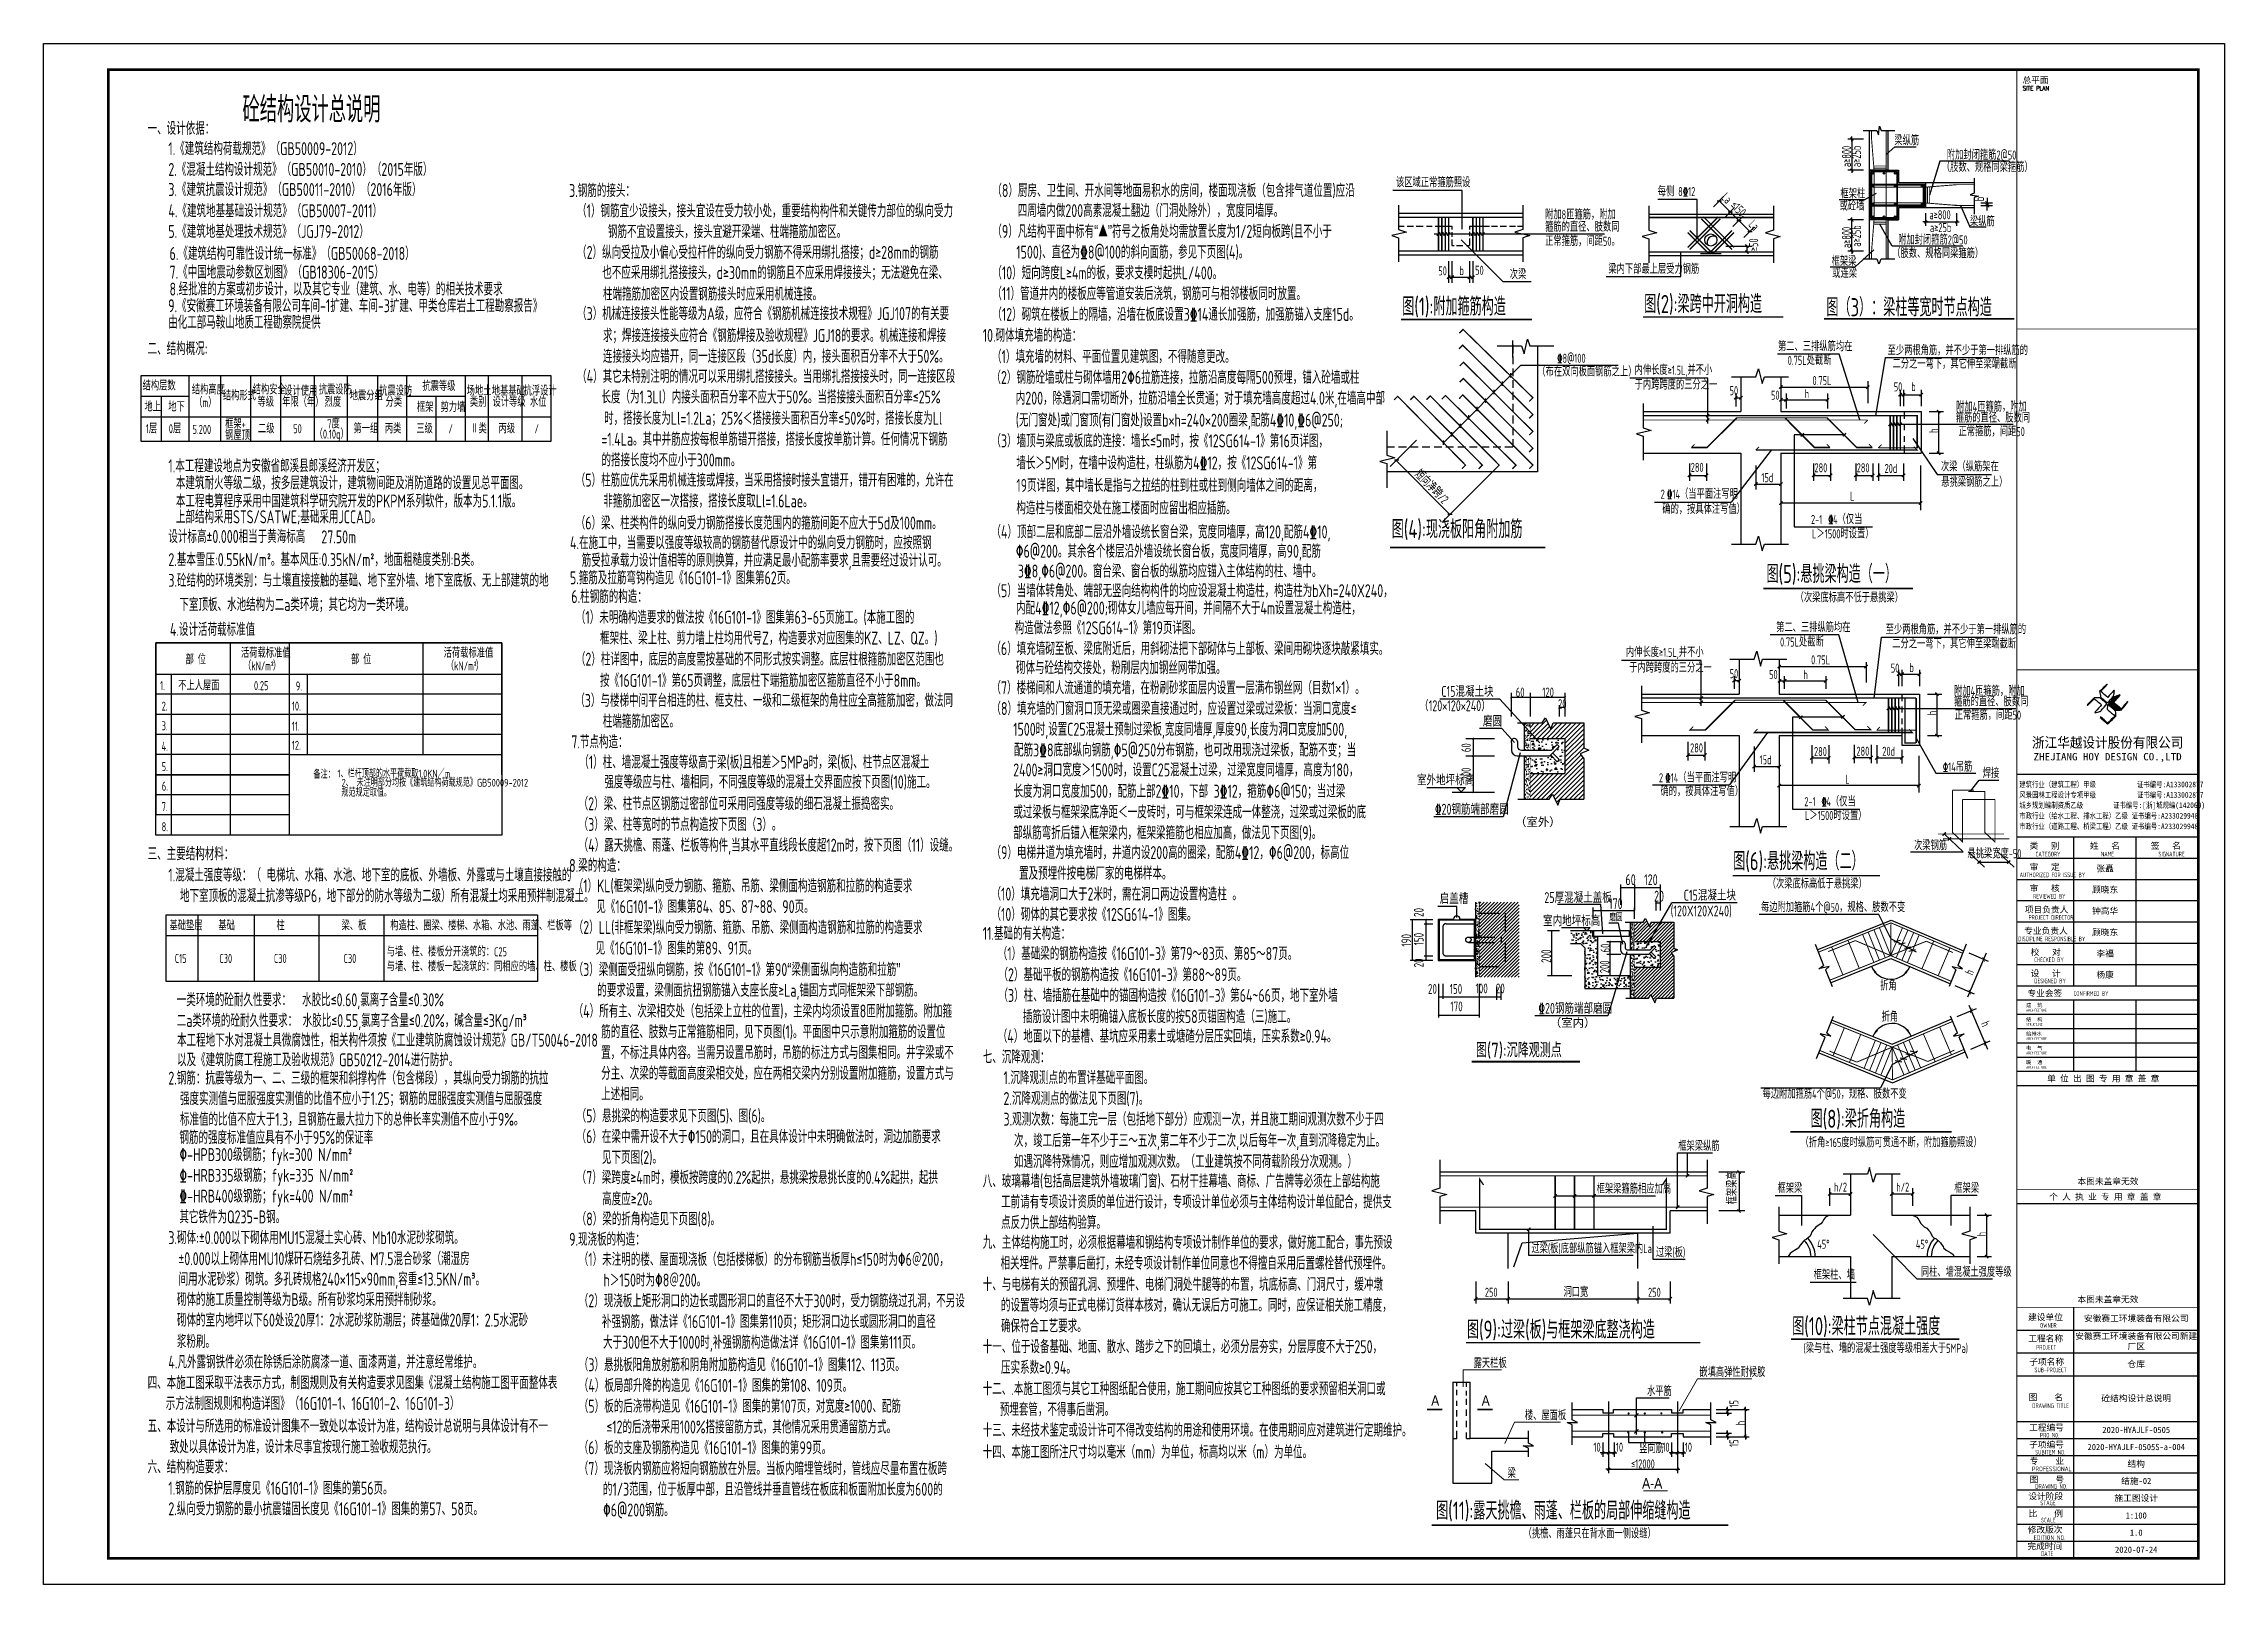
# Model space of a CAD drawing. Extents: x 1885024 to 3341100, y 16453725 to 19955423.
# Drawn here: x 3257000 to 3341100, y 18878255 to 18937655 of the extents above; entities that cross this region are included whole.
import ezdxf
from ezdxf.enums import TextEntityAlignment as Align

# ---------------------------------------------------------------- set-up
doc = ezdxf.new("R2010")
doc.units = 0
doc.header["$LTSCALE"] = 1000
doc.header["$MEASUREMENT"] = 0
doc.linetypes.add('HIDDEN', pattern=[0.375, 0.25, -0.125])
doc.linetypes.add('HIDDENX2', pattern=[19.05, 12.7, -6.35])
for name, color, linetype in [('3T_WOOD', 21, 'Continuous'), ('NUM', 7, 'Continuous'), ('PDIM', 3, 'Continuous'), ('PUB_TITLE', 4, 'Continuous'), ('TK', 4, 'Continuous'), ('图形', 2, 'Continuous'), ('文字', 4, 'Continuous'), ('沉降观测-室内', 6, 'Continuous'), ('沉降观测-室外', 9, 'Continuous'), ('砌体-小孔砖', 50, 'Continuous'), ('结构说明修改', 6, 'Continuous'), ('表格', 8, 'Continuous'), ('阳角加筋', 7, 'Continuous')]:
    doc.layers.add(name, color=color, linetype=linetype)
doc.layers.add('DIM', color=3, linetype='Continuous', lineweight=0)
doc.styles.add('-宋体', font='', dxfattribs={"width": 0.8})
doc.styles.add('HS', font='天和字符.shx', dxfattribs={"width": 0.7, "bigfont": '天和汉字.shx'})
doc.styles.add('HT', font='simhei.ttf', dxfattribs={"width": 0.7})
doc.styles.add('ROMANS', font='romans', dxfattribs={"width": 0.65, "height": 231.275})
doc.styles.add('TSSD_REIN', font='tssdeng.shx', dxfattribs={"width": 0.7, "bigfont": 'tssdchn.shx'})
doc.styles.add('图签宋体', font='', dxfattribs={"height": 300})
doc.styles.add('图签黑体', font='simhei.ttf', dxfattribs={"height": 550})
doc.styles.get('-宋体').set_extended_font_data('SimSun')
doc.styles.get('图签宋体').set_extended_font_data('NSimSun')
pattern_1 = [(50, (-69297.32, 10383.48), (320.6682, -28.0548), [33.5305, -368.8358]), (355, (-69297.32, 10383.5), (-62.0321, 336.2853), [26.8244, -295.0687]), (100.4514, (-69270.6, 10381.15), (258.6363, 308.2303), [28.4966, -313.4622]), (46.1842, (-69297.32, 10472.9), (477.1354, -73.9992), [50.2958, -553.2537]), (96.6356, (-69257.56, 10466.73), (417.863, 435.5025), [42.745, -470.1932]), (351.1842, (-69297.3, 10472.9), (417.8628, 435.5028), [40.2366, -442.603]), (21, (-69252.62, 10450.55), (266.8615, -180.0003), [33.5305, -368.8358]), (326, (-69252.6, 10450.55), (108.7799, 324.1955), [26.8244, -295.0687]), (71.4514, (-69230.38, 10435.55), (375.6415, 144.1949), [28.4966, -313.4622]), (37.5, (-69297.32, 10383.48), (5.43635, 148.8281), [0, -291.49207, 0, -299.5394, 0, -296.18634]), (7.5, (-69297.32, 10383.48), (117.61148, 176.3311), [0, -170.78216, 0, -284.78596, 0, -112.8861]), (327.5, (-69397.02, 10383.48), (238.65798, -10.08369), [0, -111.76843, 0, -348.7175, 0, -462.7213]), (317.5, (-69441.73, 10383.48), (260.7272, 44.7543), [0, -145.29896, 0, -231.5842, 0, -328.5992])]

msp = doc.modelspace()

# ---------------------------------------------------------------- texts
at = {"layer": '图形', "color": 3, "linetype": 'Continuous', "style": 'TSSD_REIN', "width": 0.7}
for s, rotation, p in [('a≥800', 90, (3326701, 18932895.8)), ('a\x9325b', 90, (3327080.4, 18932895.4)), ('La', 315, (3321667.8, 18931695.1)), ('≤150', 315, (3322015.9, 18931385.9)), ('b', 90, (3331831.9, 18931579.9)), ('La', 315, (3322721.8, 18930651.6)), ('≥50', 90, (3323121.3, 18929656.8)), ('a≥800', 90, (3326701, 18929772.6)), ('a\x9325b', 90, (3327080.4, 18929826.6)), ('h', 90, (3330054.3, 18922646.2)), ('h', 90, (3329989.7, 18911757.9)), ('h', 67, (3331397.1, 18901710.7)), ('h', 293, (3331700.6, 18899879.5)), ('框架梁高', 90, (3322293.8, 18892904.2)), ('h', 90, (3331905.5, 18891669.2))]:
    msp.add_text(s, height=350, rotation=rotation, dxfattribs=at).set_placement(p)
for s, height, p in [('梁纵筋', 350, (3328373.6, 18933741.5)), ('附加封闭箍筋2@50', 350, (3330399.1, 18933185)), ('（肢数、规格同梁箍筋）', 350, (3330204.6, 18932713.8)), ('该区域正常箍筋照设', 350, (3309155.7, 18932122.7)), ('每侧 8\x8412', 350, (3319248.8, 18931774.8)), ('框架柱', 350, (3326293.2, 18931689.1)), ('附加8匝箍筋，附加', 350, (3314903.2, 18930883.5)), ('或砼墙', 350, (3326262, 18931220.4)), ('a\x93800', 350, (3329723.7, 18930883)), ('梁纵筋', 350, (3331285.3, 18930617.5)), ('箍筋的直径、肢数同', 350, (3314904.8, 18930410.1)), ('正常箍筋，间距50。', 350, (3314904.8, 18929859)), ('附加封闭箍筋2@50', 350, (3328519.8, 18929911.3)), ('框架梁', 350, (3325954.7, 18929083.3)), ('（肢数、规格同梁箍筋）', 350, (3328293.4, 18929392.1)), ('50', 350, (3310785.9, 18928717.9)), ('b', 350, (3311600.2, 18928733)), ('50', 350, (3312205.9, 18928742.7)), ('次梁', 350, (3313542.2, 18928577.9)), ('梁内下部最上层受力钢筋', 350, (3317345, 18928784.7)), ('或连梁', 350, (3325976.3, 18928629.2)), ('图(1):附加箍筋构造', 700, (3309395.2, 18927172.8)), ('图(2):梁跨中开洞构造', 700, (3318725.9, 18927267.1)), ('图（3）：梁柱等宽时节点构造', 700, (3325752.4, 18927142.1)), ('第二、三排纵筋均在', 350, (3323886.4, 18925801.3)), ('至少两根角筋，并不少于第一排纵筋的', 350, (3328112.3, 18925649.1)), ('内伸长度≥1.5L,并不小', 350, (3318356.7, 18924890)), ('0.75L处截断', 350, (3324258.6, 18925269.1)), ('二分之一弯下，其它伸至梁端截断', 350, (3328304.7, 18925132)), ('于内跨跨度的三分之一', 350, (3318356.7, 18924323.2)), ('50', 350, (3322018.3, 18924100.7)), ('50', 350, (3323614.9, 18923925)), ('h', 350, (3324910.5, 18923985.1)), ('0.75L', 350, (3325214.3, 18924489.7)), ('50', 350, (3328349.3, 18924245.4)), ('b', 350, (3329024.6, 18924256.7)), ('箍筋的直径、肢数同', 350, (3330740.2, 18923050.7)), ('附加4匝箍筋，附加', 350, (3330754.7, 18923474.4)), ('正常箍筋，间距50', 350, (3330846.2, 18922521.9)), ('280', 350, (3320520.5, 18921144.5)), ('15d', 350, (3323244.6, 18920747.5)), ('280', 350, (3325292.1, 18921128.5)), ('280', 350, (3326920, 18921128.5)), ('20d', 350, (3327994.8, 18921102.1)), ('次梁（纵筋架在', 350, (3330170.2, 18921165.6)), ('悬挑梁钢筋之上）', 350, (3330182.2, 18920573)), ('2  14（当平面注写明', 350, (3319358.1, 18920110.2)), ('L', 350, (3326663.3, 18920029.8)), ('确的，按具体注写值）', 350, (3319424.5, 18919530.2)), ('2-1  14（仅当', 350, (3325158.5, 18919136.5)), ('L＞1500时设置）', 350, (3325201, 18918580.9)), ('图(5):悬挑梁构造（一）', 700, (3323442.4, 18916861.4)), ('（次梁底标高不低于悬挑梁）', 350, (3324565.8, 18916117.9)), ('第二、三排纵筋均在', 350, (3323814.4, 18914970)), ('至少两根角筋，并不少于第一排纵筋的', 350, (3328039.2, 18914889.6)), ('内伸长度≥1.5L,并不小', 350, (3318022.6, 18914011.4)), ('0.75L处截断', 350, (3323964.2, 18914411.6)), ('二分之一弯下，其它伸至梁端截断', 350, (3328290.8, 18914342.2)), ('于内跨跨度的三分之一', 350, (3318147.6, 18913413.3)), ('50', 350, (3322021.1, 18913191.2)), ('50', 350, (3323540.5, 18913155.9)), ('h', 350, (3324862.5, 18913155.7)), ('0.75L', 350, (3325161.2, 18913721.2)), ('50', 350, (3328234.4, 18913405.4)), ('b', 350, (3328952.8, 18913427.6)), ('箍筋的直径、肢数同', 350, (3330674.6, 18912108.4)), ('附加4匝箍筋，附加', 350, (3330674.6, 18912516.2)), ('正常箍筋，间距50', 350, (3330701.2, 18911592.2)), ('280', 350, (3320496, 18910329.5)), ('15d', 350, (3323175.2, 18909869)), ('280', 350, (3325275.2, 18910188.7)), ('280', 350, (3326910.6, 18910201.1)), ('20d', 350, (3327907.6, 18910198.1)), ('\x8314吊筋', 350, (3330238.4, 18909593.6)), ('2  14（当平面注写明', 350, (3319293.4, 18909176.7)), ('确的，按具体注写值）', 350, (3319354.6, 18908651.1)), ('L', 350, (3326479.8, 18909119.1)), ('焊接', 350, (3331780.2, 18909347.7)), ('2-1  14（仅当', 350, (3324901.4, 18908255.4)), ('L＞1500时设置）', 350, (3324929.2, 18907723.6)), ('图(6):悬挑梁构造（二）', 700, (3322158.9, 18905788.7)), ('次梁钢筋', 350, (3329134.1, 18906564.6)), ('悬挑梁宽度-50', 350, (3331191.8, 18906246.9)), ('（次梁底标高低于悬挑梁）', 350, (3323489.6, 18905087)), ('每边附加箍筋4个@50，规格、肢数不变 ', 350, (3323231.8, 18904178.4)), ('折角', 350, (3327826.3, 18901158.4)), ('折角', 350, (3327883.1, 18899956.2)), ('每边附加箍筋4个@50，规格、肢数不变 ', 350, (3323288.6, 18896985.8)), ('图(8):梁折角构造', 700, (3325142.7, 18895856.3)), ('框架梁纵筋', 350, (3320041.8, 18894971.2)), ('（折角\x93165度时纵筋可贯通不断，附加箍筋照设）', 350, (3324756.1, 18895111.3)), ('框架梁箍筋相应加高', 350, (3316891.9, 18893323.6)), ('框架梁', 350, (3323866.9, 18893348.8)), ('h/2', 350, (3326045.6, 18893396.5)), ('h/2', 350, (3328445.6, 18893396.5)), ('框架梁', 350, (3330685, 18893348.8)), ('过梁(板)底部纵筋锚入框架梁内La', 350, (3314374.8, 18891026.2)), ('45%%d', 350, (3325397.1, 18891193.6)), ('45%%d', 350, (3329201.2, 18891193.6)), ('过梁(板)', 350, (3319179, 18890873.6)), ('洞口宽', 350, (3315614.3, 18889341.8)), ('框架柱、墙', 350, (3325261.2, 18890005.4)), ('同柱、墙混凝土强度等级', 350, (3329394.2, 18890116.5)), ('250', 350, (3312581, 18889341.8)), ('250', 350, (3318873.6, 18889341.8)), ('图(9):过梁(板)与框架梁底整浇构造', 700, (3311891, 18887727.5)), ('图(10):梁柱节点混凝土强度', 700, (3324432.7, 18887858.4)), ('(梁与柱、墙的混凝土强度等级相差大于5MPa)', 350, (3324868.1, 18887181.8)), ('露天栏板', 350, (3312147.3, 18886603)), ('嵌填高弹性耐候胶', 350, (3320852.1, 18886257.7)), ('水平筋', 350, (3318833.3, 18885520.7)), ('楼、屋面板', 350, (3314123.8, 18884589.7)), ('竖向筋', 350, (3318527, 18883317.6)), ('梁', 350, (3313457.3, 18882356.9))]:
    msp.add_text(s, height=height, dxfattribs=at).set_placement(p)
at = {"layer": '图形', "color": 2, "linetype": 'Continuous', "style": 'TSSD_REIN', "width": 0.7}
for p in [(3319602.2, 18920110.2), (3325820.1, 18919136.5), (3319537.6, 18909176.7), (3325563, 18908255.4)]:
    msp.add_text('\x84', height=350, dxfattribs=at).set_placement(p)
at = {"layer": '图形', "color": 3, "linetype": 'Continuous', "char_height": 350, "attachment_point": 5, "rotation": 90, "style": 'TSSD_REIN'}
for s, insert in [('\\A1;15', (3322187.1, 18885218.5)), ('\\A1;15', (3322187.1, 18883699.8)), ('\\A1;h', (3322428.8, 18884470.8))]:
    msp.add_mtext(s, dxfattribs=dict(at, insert=insert))
at = {"layer": '图形', "color": 3, "linetype": 'Continuous', "char_height": 350, "attachment_point": 5, "style": 'TSSD_REIN'}
for s, insert in [('\\A1;10', (3316907.2, 18883545.4)), ('\\A1;10', (3317772.3, 18883545.4)), ('\\A1;≤12000', (3318676.7, 18882898.2)), ('\\A1;10', (3319565.9, 18883545.4)), ('\\A1;10', (3320431, 18883545.4))]:
    msp.add_mtext(s, dxfattribs=dict(at, insert=insert))
at = {"layer": '文字', "linetype": 'Continuous', "style": 'TSSD_REIN', "width": 0.7}
for s, height, p in [('砼结构设计总说明', 1000, (3264669.9, 18934615.2)), ('一、设计依据：', 500, (3261010.8, 18934138.3)), ('1.《建筑结构荷载规范》（GB50009-2012）', 500, (3261810.8, 18933355.6)), ('2.《混凝土结构设计规范》（GB50010-2010）（2015年版）', 500, (3261810.8, 18932555.6)), ('3.《建筑抗震设计规范》（GB50011-2010）（2016年版）', 500, (3261810.8, 18931780.1)), ('3.钢筋的接头：', 500, (3277266, 18931740.1)), ('（8）厨房、卫生间、开水间等地面易积水的房间，楼面现浇板（包含排气道位置)应沿', 500, (3293588, 18931740.1)), ('4.《建筑地基基础设计规范》（GB50007-2011）', 500, (3261810.8, 18930961)), ('（1）钢筋宜少设接头，接头宜设在受力较小处，重要结构构件和关键传力部位的纵向受力', 500, (3277574, 18930958.3)), ('四周墙内做200高素混凝土翻边（门洞处除外），宽度同墙厚。', 500, (3294565.2, 18930967)), ('5.《建筑地基处理技术规范》（JGJ79-2012）', 500, (3261810.8, 18930164.5)), ('      钢筋不宜设置接头，接头宜避开梁端、柱端箍筋加密区。', 500, (3277488.8, 18930158.3)), ('（9）凡结构平面中标有“▲”符号之板角处均需放置长度为1/2短向板跨(且不小于', 500, (3293588, 18930167)), ('6.《建筑结构可靠性设计统一标准》（GB50068-2018）', 500, (3261856.9, 18929314.6)), ('（2）纵向受拉及小偏心受拉杆件的纵向受力钢筋不得采用绑扎搭接；d≥28mm的钢筋', 500, (3277574, 18929358.3)), ('1500)、直径为\x848@100的斜向面筋，参见下页图(4)。', 500, (3294510.9, 18929367)), ('7.《中国地震动参数区划图》（GB18306-2015）', 500, (3261856.9, 18928593.8)), ('8.经批准的方案或初步设计，以及其它专业（建筑、水、电等）的相关技术要求', 500, (3261856.9, 18927943.1)), ('也不应采用绑扎搭接接头，d≥30mm的钢筋且不应采用焊接接头；无法避免在梁、', 500, (3278544.9, 18928576.7)), ('（10）短向跨度L≥4m的板，要求支模时起拱L/400。', 500, (3293588, 18928567)), ('（3）机械连接接头性能等级为A级，应符合《钢筋机械连接技术规程》JGJ107的有关要', 500, (3277574, 18926997.9)), ('柱端箍筋加密区内设置钢筋接头时应采用机械连接。', 500, (3278570.8, 18927751.9)), ('（11）管道井内的楼板应等管道安装后浇筑，钢筋可与相邻楼板同时放置。', 500, (3293588, 18927767)), ('求；焊接连接接头应符合《钢筋焊接及验收规程》JGJ18的要求。机械连接和焊接', 500, (3278570.8, 18926151.9)), ('10.砌体填充墙的构造：', 500, (3293217.3, 18926157.3)), ('（12）砌筑在楼板上的隔墙，沿墙在板底设置3\x8414通长加强筋，加强筋锚入支座15d。', 500, (3293588, 18926967)), ('二、结构概况:', 500, (3261010.8, 18925649.7)), ('连接接头均应错开，同一连接区段（35d长度）内，接头面积百分率不大于50%%%。', 500, (3278570.8, 18925351.9)), ('（4）其它未特别注明的情况可以采用绑扎搭接接头。当用绑扎搭接接头时，同一连接区段', 500, (3277574, 18924574.2)), ('长度（为1.3Ll）内接头面积百分率不应大于50%%%。当搭接接头面积百分率≤25%%%', 500, (3278512.2, 18923781.9)), ('时，搭接长度为Ll=1.2La；25%%%＜搭接接头面积百分率≤50%%%时，搭接长度为Ll', 500, (3278615.8, 18922961.9)), ('=1.4La。其中并筋应按每根单筋错开搭接，搭接长度按单筋计算。任何情况下钢筋', 500, (3278512.2, 18922153.3)), ('的搭接长度均不应小于300mm。', 500, (3278512.2, 18921353.3)), ('（5）柱筋应优先采用机械连接或焊接，当采用搭接时接头宜错开，错开有困难的，允许在', 500, (3277522.2, 18920576.1)), ('     非箍筋加密区一次搭接，搭接长度取Ll=1.6Lae。', 500, (3277522.2, 18919776.1)), ('（6）梁、柱类构件的纵向受力钢筋搭接长度范围内的箍筋间距不应大于5d及100mm。', 500, (3277522.2, 18918924.4)), ('设计标高±0.000相当于黄海标高', 500, (3261810.8, 18918403.8)), ('4.在施工中，当需要以强度等级较高的钢筋替代原设计中的纵向受力钢筋时，应按照钢', 500, (3277298.1, 18918165.5)), ('筋受拉承载力设计值相等的原则换算，并应满足最小配筋率要求,且需要经过设计认可。', 500, (3277752, 18917484.3)), ('3.砼结构的环境类别：与土壤直接接触的基础、地下室外墙、地下室底板、无上部建筑的地', 500, (3261810.8, 18916712.4)), ('5.箍筋及拉筋弯钩构造见《16G101-1》图集第62页。', 500, (3277298.1, 18916810.7)), ('6.柱钢筋的构造：', 500, (3277350.4, 18916086.9)), ('  下室顶板、水池结构为二a类环境；其它均为一类环境。', 500, (3261810.8, 18915777.5)), ('（1）未明确构造要求的做法按《16G101-1》图集第63-65页施工。(本施工图的', 500, (3277526.7, 18915286.9)), (' 4.设计活荷载标准值', 500, (3261656.7, 18914820.4)), ('框架柱、梁上柱、剪力墙上柱均用代号Z，构造要求对应图集的KZ、LZ、QZ。)', 500, (3278458.9, 18914486.9)), ('部 位', 350, (3262475.1, 18913731.7)), ('活荷载标准值', 350, (3264613.3, 18913984.4)), ('部 位', 350, (3268853.7, 18913731.7)), ('活荷载标准值', 350, (3272429.6, 18913984.4)), ('（2）柱详图中，底层的高度需按基础的不同形式按实调整。底层柱根箍筋加密区范围也', 500, (3277526.7, 18913675.1)), ('（kN/m\x8c2', 350, (3264690.9, 18913487.5)), ('）', 350, (3265837.3, 18913487.5)), ('（kN/m\x8c2', 350, (3272513.7, 18913487.5)), ('）', 350, (3273660.1, 18913487.5)), ('按《16G101-1》第65页调整，底层柱下端箍筋加密区箍筋直径不小于8mm。', 500, (3278458.9, 18912854.2)), ('1.', 350, (3261490.9, 18912729.1)), ('9.', 350, (3266724.9, 18912715)), ('（3）与楼梯中间平台相连的柱、框支柱、一级和二级框架的角柱应全高箍筋加密，做法同', 500, (3277503.3, 18912082.2)), ('2.', 350, (3261552.3, 18911939.6)), ('10.', 350, (3266573.5, 18911940.1)), ('     柱端箍筋加密区。', 500, (3277503.3, 18911282.2)), ('（8）填充墙的门窗洞口顶无梁或圈梁直接通过时，应设置过梁或过梁板：当洞口宽度≤', 500, (3293552.3, 18911771.2)), ('3.', 350, (3261552.3, 18911180.2)), ('4.', 350, (3261552.3, 18910390)), ('11.', 350, (3266573.5, 18911164.7)), ('12.', 350, (3266573.5, 18910429.4)), ('7.节点构造：', 500, (3277350.4, 18910486.9)), ('1500时,设置C25混凝土预制过梁板,宽度同墙厚,厚度90,长度为洞口宽度加500,', 500, (3294391.2, 18910971.2)), ('配筋3\x848底部纵向钢筋,\x825@250分布钢筋，也可改用现浇过梁板，配筋不变；当', 500, (3294424.1, 18910171.2)), ('5.', 350, (3261552.3, 18909608.8)), ('（1）柱、墙混凝土强度等级高于梁(板)且相差＞5MPa时，梁(板)、柱节点区混凝土', 500, (3277658.3, 18909705)), ('2400≥洞口宽度＞1500时，设置C25混凝土过梁，过梁宽度同墙厚，高度为180，', 500, (3294391.2, 18909404.8)), ('6.', 350, (3261558.4, 18908853.7)), ('强度等级应与柱、墙相同，不同强度等级的混凝土交界面应按下页图(10)施工。', 500, (3278624.3, 18908940.5)), ('长度为洞口宽度加500，配筋上部2\x8410，下部 3\x8412，箍筋\x826@150；当过梁', 500, (3294404.4, 18908583.5)), ('7.', 350, (3261552.3, 18908064.3)), ('（2）梁、柱节点区钢筋过密部位可采用同强度等级的细石混凝土振捣密实。', 500, (3277634.2, 18908102.3)), ('或过梁板与框架梁底净距＜一皮砖时，可与框架梁连成一体整浇，过梁或过梁板的底', 500, (3294398.1, 18907781)), ('8.', 350, (3261552.3, 18907289.3)), ('（3）梁、柱等宽时的节点构造按下页图（3）。', 500, (3277634.2, 18907302.3)), ('部纵筋弯折后锚入框架梁内，框架梁箍筋也相应加高，做法见下页图(9)。', 500, (3294389.1, 18906981)), ('三、主要结构材料：', 500, (3261010.8, 18906171.3)), ('（4）露天挑檐、雨蓬、栏板等构件,当其水平直线段长度超12m时，按下页图（11）设缝。', 500, (3277634.2, 18906502.3)), ('1.混凝土强度等级：（ 电梯坑、水箱、水池、地下室的底板、外墙板、外露或与土壤直接接触的', 500, (3261810.8, 18905352)), ('8.梁的构造：', 500, (3277266, 18905720.4)), ('地下室顶板的混凝土抗渗等级P6，地下部分的防水等级为二级）所有混凝土均采用预拌制混凝土。', 500, (3262258.5, 18904554.1)), ('（1）KL(框架梁)纵向受力钢筋、箍筋、吊筋、梁侧面构造钢筋和拉筋的构造要求', 500, (3277443.1, 18904933.1)), ('见《16G101-1》图集第84、85、87~88、90页。', 500, (3278312.6, 18904133.1)), ('基础垫层', 350, (3261855.5, 18903475.3)), ('基础', 350, (3263736.7, 18903475.3)), ('柱', 350, (3265980.4, 18903475.3)), ('梁、板', 350, (3268489.3, 18903475.3)), ('构造柱、圈梁、楼梯、水箱、水池、雨蓬、栏板等', 350, (3270370, 18903475.3)), ('（2）LL(非框架梁)纵向受力钢筋、箍筋、吊筋、梁侧面构造钢筋和拉筋的构造要求', 500, (3277443.1, 18903333.1)), ('11.基础的有关构造：', 500, (3293217.3, 18903100.7)), ('与墙、柱、楼板分开浇筑的：C25', 350, (3270231.4, 18902467.9)), ('见《16G101-1》图集的第89、91页。', 500, (3278289.8, 18902533.1)), ('（1）基础梁的钢筋构造按《16G101-3》第79～83页、第85～87页。', 500, (3293797.7, 18902322.1)), ('与墙、柱、楼板一起浇筑的：同相应的墙、柱、楼板', 350, (3270231.4, 18901895.2)), ('（3）梁侧面受扭纵向钢筋，按《16G101-1》第90“梁侧面纵向构造筋和拉筋”', 500, (3277439.7, 18901707.4)), ('（2）基础平板的钢筋构造按《16G101-3》第88～89页。', 500, (3293824.6, 18901509.8)), ('一类环境的砼耐久性要求：  水胶比≤0.60,氯离子含量≤0.30%%%', 500, (3262133.5, 18900542.1)), ('（4）所有主、次梁相交处（包括梁上立柱的位置)，主梁内均须设置8匝附加箍筋。附加箍', 500, (3277439.7, 18900107.4)), ('的要求设置，梁侧面抗扭钢筋锚入支座长度≥La,锚固方式同框架梁下部钢筋。', 500, (3278347.9, 18900907.4)), ('（3）柱、墙插筋在基础中的锚固构造按《16G101-3》第64~66页，地下室外墙', 500, (3293824.6, 18900709.8)), ('二a类环境的砼耐久性要求： 水胶比≤0.55,氯离子含量≤0.20%%%，碱含量≤3Kg/m\x8c3', 500, (3262133.5, 18899742.1)), ('     筋的直径、肢数与正常箍筋相同，见下页图(1)。平面图中只示意附加箍筋的设置位', 500, (3277439.7, 18899307.4)), ('插筋设计图中未明确锚入底板长度的按58页锚固构造（三)施工。', 500, (3294764, 18899893.5)), ('     置，不标注具体内容。当需另设置吊筋时，吊筋的标注方式与图集相同。井字梁或不', 500, (3277439.7, 18898507.4)), ('（4）地面以下的基槽、基坑应采用素土或塘碴分层压实回填，压实系数\x930.94。', 500, (3293797.7, 18899137.6)), ('     分主、次梁的等截面高度梁相交处，应在两相交梁内分别设置附加箍筋，设置方式与', 500, (3277439.7, 18897707.4)), ('七、沉降观测：', 500, (3293217.3, 18898337.6)), ('2.钢筋：抗震等级为一、二、三级的框架和斜撑构件（包含梯段），其纵向受力钢筋的抗拉', 500, (3261810.8, 18897522.9)), ('强度实测值与屈服强度实测值的比值不应小于1.25；钢筋的屈服强度实测值与屈服强度', 500, (3262258.5, 18896734.9)), ('     上述相同。', 500, (3277439.7, 18896907.4)), ('1.沉降观测点的布置详基础平面图。', 500, (3294017.3, 18897537.6)), ('2.沉降观测点的做法见下页图(7)。', 500, (3294017.3, 18896737.6)), ('标准值的比值不应大于1.3，且钢筋在最大拉力下的总伸长率实测值不应小于9%%%。', 500, (3262258.5, 18895934.9)), ('（5）悬挑梁的构造要求见下页图(5)、图(6)。', 500, (3277554.8, 18896065.5)), ('3.观测次数：每施工完一层（包括地下部分）应观测一次，并且施工期间观测次数不少于四', 500, (3294017.3, 18895937.6)), ('  钢筋的强度标准值应具有不小于95%%%的保证率', 500, (3261810.8, 18895233.3)), ('（6）在梁中需开设不大于\x82150的洞口，且在具体设计中未明确做法时，洞边加筋要求', 500, (3277552.7, 18895265.5)), ('次，竣工后第一年不少于三～五次,第二年不少于二次,以后每年一次,直到沉降稳定为止。', 500, (3294421.3, 18895116.3)), ('  \x82-HPB300级钢筋；fyk=300 N/mm\x8c2', 500, (3261810.8, 18894572.9)), ('见下页图(2)。', 500, (3278532.5, 18894465.5)), ('如遇沉降特殊情况，则应增加观测次数。（工业建筑按不同荷载阶段分次观测。）', 500, (3294421.3, 18894308.1)), ('  \x83-HRB335级钢筋；fyk=335 N/mm\x8c2', 500, (3261810.8, 18893772.9)), ('（7）梁跨度≥4m时，模板按跨度的0.2%%%起拱，悬挑梁按悬挑长度的0.4%%%起拱，起拱', 500, (3277557.9, 18893691.2)), ('八、玻璃幕墙(包括高层建筑外墙玻璃门窗)、石材干挂幕墙、商标、广告牌等必须在上部结构施', 500, (3293217.3, 18893553.2)), ('  \x84-HRB400级钢筋；fyk=400 N/mm\x8c2', 500, (3261810.8, 18892972.9)), ('高度应≥20。', 500, (3278541.8, 18892865.8)), (' 工前请有专项设计资质的单位进行设计，专项设计单位必须与主体结构设计单位配合，提供支', 500, (3293712.9, 18892753.2)), ('  其它铁件为Q235-B钢。', 500, (3261810.8, 18892172.9)), ('（8）梁的折角构造见下页图(8)。', 500, (3277557.9, 18892091.2)), (' 点反力供上部结构验算。', 500, (3293712.9, 18891953.2)), ('9.现浇板的构造：', 500, (3277266, 18891309.3)), ('九、主体结构施工时，必须根据幕墙和钢结构专项设计制作单位的要求，做好施工配合，事先预设', 500, (3293217.3, 18891188.7)), ('（1）未注明的楼、屋面现浇板（包括楼梯板）的分布钢筋当板厚h≤150时为\x826＠200，', 500, (3277639.6, 18890534.4)), (' 相关埋件。严禁事后凿打，未经专项设计制作单位同意也不得擅自采用后置螺栓替代预埋件。', 500, (3293690.3, 18890388.7)), ('h＞150时为\x828＠200。', 500, (3278591.9, 18889736.2)), ('十、与电梯有关的预留孔洞、预埋件、电梯门洞处牛腿等的布置，坑底标高、门洞尺寸，缓冲墩', 500, (3293217.3, 18889568.7)), ('（2）现浇板上矩形洞口的边长或圆形洞口的直径不大于300时，受力钢筋绕过孔洞，不另设', 500, (3277639.6, 18888936.2)), (' 的设置等均须与正式电梯订货样本核对，确认无误后方可施工。同时，应保证相关施工精度，', 500, (3293707.9, 18888768.7)), ('砌体的室内地坪以下60处设20厚1：2水泥砂浆防潮层；砖基础做20厚1：2.5水泥砂', 500, (3262141.8, 18888191.9)), ('补强钢筋，做法详《16G101-1》图集第110页；矩形洞口边长或圆形洞口的直径', 500, (3278531, 18888136.2)), (' 确保符合工艺要求。', 500, (3293707.9, 18887968.7)), ('浆粉刷。', 500, (3262141.8, 18887368.4)), ('大于300但不大于1000时,补强钢筋构造做法详《16G101-1》图集第111页。', 500, (3278573.9, 18887336.2)), ('十一、位于设备基础、地面、散水、踏步之下的回填土，必须分层夯实，分层厚度不大于250，', 500, (3293217.3, 18887168.7)), ('4.凡外露钢铁件必须在除锈后涂防腐漆一道、面漆两道，并注意经常维护。', 500, (3261810.8, 18886578)), ('（3）悬挑板阳角放射筋和阴角附加筋构造见《16G101-1》图集112、113页。', 500, (3277639.6, 18886472.9)), (' 压实系数≥0.94。', 500, (3293707.9, 18886368.7)), ('四、本施工图采取平法表示方式，制图规则及有关构造要求见图集《混凝土结构施工图平面整体表', 500, (3261010.8, 18885780.5)), ('示方法制图规则和构造详图》（16G101-1、16G101-2、16G101-3）', 500, (3261711.3, 18884980.5)), ('（4）板局部升降的构造见《16G101-1》图集的第108、109页。', 500, (3277639.6, 18885672.9)), ('十二、.本施工图须与其它工种图纸配合使用，施工期间应按其它工种图纸的要求预留相关洞口或', 500, (3293217.3, 18885547.5)), ('五、本设计与所选用的标准设计图集不一致处以本设计为准，结构设计总说明与具体设计有不一', 500, (3261014, 18884110.3)), ('（5）板的后浇带构造见《16G101-1》图集的第107页，对宽度≥1000、配筋', 500, (3277639.6, 18884872.9)), (' 预埋套管，不得事后凿洞。', 500, (3293663.3, 18884747.5)), ('    致处以具体设计为准，设计未尽事宜按现行施工验收规范执行。', 500, (3261014, 18883310.3)), ('（6）板的支座及钢筋构造见《16G101-1》图集的第99页。', 500, (3277639.6, 18883272.9)), ('     ≤12的后浇带采用100%%%搭接留筋方式，其他情况采用贯通留筋方式。', 500, (3277639.6, 18884072.9)), ('十三、未经技术鉴定或设计许可不得改变结构的用途和使用环境。在使用期间应对建筑进行定期维护。', 500, (3293217.3, 18883948.6)), ('六、结构构造要求：', 500, (3261010.8, 18882531.2)), ('（7）现浇板内钢筋应将短向钢筋放在外层。当板内暗埋管线时，管线应尽量布置在板跨', 500, (3277639.6, 18882472.9)), ('十四、本施工图所注尺寸均以毫米（mm）为单位，标高均以米（m）为单位。', 500, (3293217.3, 18883108.4)), ('1.钢筋的保护层厚度见《16G101-1》图集的第56页。', 500, (3261810.8, 18881714.1)), ('的1/3范围，位于板厚中部，且沿管线并垂直管线在板底和板面附加长度为600的', 500, (3278571, 18881672.9)), ('2.纵向受力钢筋的最小抗震锚固长度见《16G101-1》图集的第57、58页。', 500, (3261810.8, 18880917.9)), ('\x826@200钢筋。', 500, (3278571, 18880872.9))]:
    msp.add_text(s, height=height, dxfattribs=at).set_placement(p)
at = {"layer": '文字'}
for s, height, style, width, p in [('a\x9325b', 350, 'TSSD_REIN', 0.7, (3329745.2, 18930388.1)), ('A', 400, 'HS', 0.875, (3310510.1, 18885139.5)), ('A', 400, 'HS', 0.875, (3312457, 18885139.5)), ('A-A', 400, 'HS', 0.875, (3318643.4, 18881950))]:
    msp.add_text(s, height=height, dxfattribs=dict(at, style=style, width=width)).set_placement(p)
at = {"layer": '文字', "color": 6, "linetype": 'Continuous', "style": 'TSSD_REIN', "width": 0.7}
for s, p in [('9.《安徽赛工环境装备有限公司车间-1扩建、车间-3扩建、甲类仓库岩土工程勘察报告》', (3261802.3, 18927300.5)), ('由化工部马鞍山地质工程勘察院提供', (3261802.3, 18926660.8)), ('1.本工程建设地点为安徽省郎溪县郎溪经济开发区；', (3261810.8, 18921128.1)), ('本建筑耐火等级二级，按多层建筑设计，建筑物间距及消防道路的设置见总平面图。', (3262101.2, 18920470.6)), ('本工程电算程序采用中国建筑科学研究院开发的PKPM系列软件，版本为5.1.1版。', (3262101.2, 18919771.2)), ('上部结构采用STS/SATWE;基础采用JCCAD。', (3262101.2, 18919161.5)), ('本工程地下水对混凝土具微腐蚀性，相关构件须按《工业建筑防腐蚀设计规范》GB/T50046-2018', (3262146.2, 18898984.1)), ('以及《建筑防腐工程施工及验收规范》GB50212-2014进行防护。', (3262146.2, 18898228.5))]:
    msp.add_text(s, height=500, dxfattribs=at).set_placement(p)
at = {"layer": '文字', "color": 2, "linetype": 'Continuous', "style": 'TSSD_REIN', "width": 0.7}
for s, p in [('备注：', (3267406.5, 18909326.4)), ('1、栏杆顶部的水平荷载取1.0KN／m', (3268332.4, 18909361.6)), ('   2、 未注明部分均按《建筑结构荷载规范》GB50009-2012', (3268044.2, 18909011.5)), ('规范规定取值。', (3268485.3, 18908627.6))]:
    msp.add_text(s, height=300, dxfattribs=at).set_placement(p)
at = {"layer": '沉降观测-室外', "color": 3, "linetype": 'Continuous', "style": 'TSSD_REIN', "width": 0.7}
for s, height, p in [('图(11):露天挑檐、雨蓬、栏板的局部伸缩缝构造', 700, (3310701.1, 18880749.6)), ('（挑檐、雨蓬只在背水面一侧设缝）', 350, (3314074.1, 18880033.8))]:
    msp.add_text(s, height=height, dxfattribs=at).set_placement(p)
at = {"layer": '砌体-小孔砖', "color": 3, "linetype": 'Continuous', "style": 'TSSD_REIN', "width": 0.7}
for s, p in [('（1）填充墙的材料、平面位置见建筑图，不得随意更改。', (3293576.9, 18925338.4)), ('（2）钢筋砼墙或柱与砌体墙用2\x826拉筋连接，拉筋沿高度每隔500预埋，锚入砼墙或柱', (3293552.3, 18924537.1)), ('内200，除遇洞口需切断外，拉筋沿墙全长贯通；对于填充墙高度超过4.0米,在墙高中部', (3294491, 18923737.1)), ('(无门窗处)或门窗顶(有门窗处)设置b×h=240×200圈梁,配筋4\x8410,\x846@250;    ', (3294491, 18922890.1)), ('（3）墙顶与梁底或板底的连接：墙长≤5m时，按《12SG614-1》第16页详图，', (3293552.3, 18922091.2)), ('墙长＞5M时，在墙中设构造柱，柱纵筋为4\x8412，按《12SG614-1》第', (3294513.9, 18921240.8)), ('19页详图，其中墙长是指与之拉结的柱到柱或柱到侧向墙体之间的距离，', (3294513.9, 18920372.8)), ('构造柱与楼面相交处在施工楼面时应留出相应插筋。', (3294513.9, 18919501.7)), ('（4）顶部二层和底部二层沿外墙设统长窗台梁，宽度同墙厚，高120,配筋4\x8410,', (3293552.3, 18918581.1)), ('\x826@200。其余各个楼层沿外墙设统长窗台板，宽度同墙厚，高90,配筋', (3294491.9, 18917836.1)), ('3\x848,\x826@200。窗台梁、窗台板的纵筋均应锚入主体结构的柱、墙中。', (3294569.7, 18917070.7)), ('（5）当墙体转角处、端部无竖向结构构件的均应设混凝土构造柱，构造柱为bXh=240X240，', (3293552.3, 18916314.5)), ('内配4\x8412,\x826@200;砌体女儿墙应每开间，并间隔不大于4m设置混凝土构造柱，', (3294502.1, 18915646.1)), ('构造做法参照《12SG614-1》第19页详图。', (3294447.7, 18914883.2)), ('（6）填充墙砌至板、梁底附近后，用斜砌法把下部砌体与上部板、梁间用砌块逐块敲紧填实。', (3293552.3, 18914079.8)), ('砌体与砼结构交接处，粉刷层内加钢丝网带加强。', (3294496.7, 18913343.7)), ('（7）楼梯间和人流通道的填充墙，在粉刷砂浆面层内设置一层满布钢丝网（目数1×1）。', (3293552.3, 18912571.2)), ('（9）电梯井道为填充墙时，井道内设200高的圈梁，配筋4\x8412，\x826@200，标高位', (3293555.3, 18906218.5)), ('     置及预埋件按电梯厂家的电梯样本。', (3293555.3, 18905418.5)), ('（10）填充墙洞口大于2米时，需在洞口两边设置构造柱 。', (3293555.3, 18904618.5)), ('（10）砌体的其它要求按《12SG614-1》图集。', (3293555.3, 18903833.2))]:
    msp.add_text(s, height=500, dxfattribs=at).set_placement(p)
at = {"layer": '结构说明修改', "style": 'TSSD_REIN', "width": 0.7}
for s, height, p in [('1层', 350, (3260942.3, 18922632.8)), ('0层', 350, (3261828, 18922632.8)), ('5.200', 350, (3262742.6, 18922605.4)), ('框架+', 350, (3264001.2, 18922812.9)), ('钢屋顶', 350, (3264001.2, 18922375.1)), ('二级', 350, (3265268, 18922632.8)), ('50', 350, (3266626, 18922632.8)), ('（0.10g）', 350, (3267452.4, 18922425.8)), ('7度', 350, (3267939.7, 18922825.1)), ('第一组', 350, (3268948.1, 18922632.8)), ('丙类', 350, (3270158.7, 18922632.8)), ('三级', 350, (3271373.1, 18922632.8)), ('/', 350, (3272615.1, 18922632.8)), ('Ⅱ类', 350, (3273455.9, 18922632.8)), ('丙级', 350, (3274545.4, 18922632.8)), ('/', 350, (3275932.6, 18922632.8)), ('2.基本雪压:0.55kN/m\x8c2\x8d。基本风压:0.35kN/m\x8c2\x8d，地面粗糙度类别:B类。', 500, (3261810.8, 18917512.4)), ('不上人屋面', 350, (3262189.5, 18912729.1)), ('0.25', 350, (3265112.4, 18912729.1)), ('C15', 350, (3262060.4, 18902211.2)), ('C30', 350, (3263778.8, 18902211.2)), ('C30', 350, (3265879, 18902211.2)), ('C30', 350, (3268568.1, 18902211.2)), ('3.砌体:±0.000以下砌体用MU15混凝土实心砖、Mb10水泥砂浆砌筑。', 500, (3261810.8, 18891372.2)), ('±0.000以上砌体用MU10煤矸石烧结多孔砖、M7.5混合砂浆（潮湿房', 500, (3262195.9, 18890560.1)), ('间用水泥砂浆）砌筑。多孔砖规格240×115×90mm,容重≤13.5KN/m\x8c3\x8e\x8d\x8d。', 500, (3262203.1, 18889772.2)), ('砌体的施工质量控制等级为B级。所有砂浆均采用预拌制砂浆。', 500, (3262141.8, 18888988))]:
    msp.add_text(s, height=height, dxfattribs=at).set_placement(p)
at = {"layer": '结构说明修改', "color": 1, "style": 'TSSD_REIN', "width": 0.7}
msp.add_text('27.50m', height=500, dxfattribs=at).set_placement((3267709.4, 18918388.8))
at = {"layer": '表格', "color": 3, "linetype": 'Continuous', "style": 'TSSD_REIN', "width": 0.7}
for s, p in [('结构层数', (3260817.3, 18924288.3)), ('结构高度', (3262716.2, 18924134.5)), ('结构形式', (3263913.1, 18923905.4)), ('结构安全', (3265064, 18924135)), ('设计使用', (3266276.2, 18924089)), ('抗震设防', (3267607.9, 18924135)), ('地震分组', (3268803.7, 18923905.4)), ('抗震设防', (3269939.3, 18924089)), ('抗震等级', (3271607.5, 18924272.5)), ('场地土', (3273314.6, 18924089)), ('地基基础', (3274281.3, 18924089)), ('抗浮设计', (3275508.9, 18924089)), ('地上', (3260888.1, 18923475.5)), ('地下', (3261808.3, 18923475.5)), ('（m）', (3262808.3, 18923643.8)), ('等级', (3265248.1, 18923659.5)), ('年限（年）', (3266199.5, 18923659.5)), ('烈度', (3267836.5, 18923659.5)), ('分类', (3270186.1, 18923659.5)), ('框架', (3271396.1, 18923460.1)), ('剪力墙', (3272306.4, 18923460.1)), ('类别', (3273437.4, 18923659.5)), ('设计等级', (3274313.5, 18923659.5)), ('水位', (3275755.8, 18923659.5))]:
    msp.add_text(s, height=350, dxfattribs=at).set_placement(p)
at = {"layer": '阳角加筋', "color": 3, "linetype": 'Continuous', "style": 'TSSD_REIN', "width": 0.7}
for s, height, p in [('（布在双向板面钢筋之上）', 350, (3314604.4, 18924827.6)), ('\x848@100', 350, (3315365.9, 18925349.5)), ('图(4):现浇板阳角附加筋', 700, (3308989.3, 18918586.6))]:
    msp.add_text(s, height=height, dxfattribs=at).set_placement(p)
msp.add_text('短向净跨/2', height=350, rotation=315, dxfattribs=at).set_placement((3309835.6, 18921014))

# ---------------------------------------------------------------- blocks, each defined once
blk = doc.blocks.new('DMTK2')
blk.add_line((-10, 0), (10, 0))
at = {"const_width": 4}
blk.add_lwpolyline([(-5.7, -5.7), (5.7, 5.7)], dxfattribs=at)
blk = doc.blocks.new('DIMBLK')
blk.add_line((-2, 0), (0, 0))
at = {"const_width": 0.35}
blk.add_lwpolyline([(-0.71, -0.71), (0.71, 0.71)], dxfattribs=at)
blk = doc.blocks.new('_ArchTick')
at = {"color": 0, "linetype": 'ByBlock', "const_width": 0.4}
blk.add_lwpolyline([(-0.5, -0.5), (0.5, 0.5)], dxfattribs=at)
blk = doc.blocks.new('A$C04FD6434')
at = {"layer": '表格', "linetype": 'Continuous'}
h = blk.add_hatch(dxfattribs=at)
h.set_pattern_fill('AR-SAND', color=256, scale=60.674291, style=0)
h.set_pattern_definition([(37.5, (-89821.56, 11843.24), (-3.82208, 116.90867), [0, -92.22492, 0, -103.14629, 0, -98.59572]), (7.5, (-89821.56, 11843.24), (107.37995, 171.2317), [0, -49.75292, 0, -83.12378, 0, -31.854]), (327.5, (-89896.19, 11843.24), (188.94835, 0.34336), [0, -30.33715, 0, -109.21372, 0, -142.58458]), (317.5, (-89896.2, 11843.24), (182.3946, 53.25234), [0, -15.16857, 0, -71.59566, 0, -81.91029])])
h.paths.add_polyline_path([(3415, 2509), (3602, 2509), (3602, 3381), (3415, 3381)])
h.paths.add_polyline_path([(3415, 936), (3602, 936), (3602, 2322), (3415, 2322)])
h = blk.add_hatch(dxfattribs=at)
h.set_pattern_fill('AN33C', color=256, scale=606.742906, style=0)
h.set_pattern_definition([(50, (-89821.56, 11843.24), (435.1925, -38.0744), [45.5057, -500.5629]), (355, (-89821.56, 11843.24), (-84.1864, 456.3872), [36.4046, -400.4503]), (100.4514, (-89785.3, 11840.07), (351.0065, 418.3126), [38.674, -425.413]), (46.1842, (-89821.56, 11964.6), (647.541, -100.4275), [68.2586, -750.8443]), (96.6356, (-89767.6, 11956.2), (567.1, 591.039), [58.011, -638.1194]), (351.1842, (-89821.56, 11964.6), (567.0995, 591.0396), [54.607, -600.6755]), (21, (-89760.9, 11934.26), (362.1691, -244.2862), [45.5057, -500.5629]), (326, (-89760.9, 11934.26), (147.6299, 439.9796), [36.4046, -400.4503]), (71.4514, (-89730.7, 11913.9), (509.7991, 195.693), [38.674, -425.413]), (37.5, (-89821.56, 11843.24), (7.3779, 201.98098), [0, -395.5964, 0, -406.51775, 0, -401.9672]), (7.5, (-89821.56, 11843.24), (159.6156, 239.3065), [0, -231.7758, 0, -386.49523, 0, -153.2026]), (327.5, (-89956.87, 11843.24), (323.89298, -13.685), [0, -151.6857, 0, -473.2595, 0, -627.9789]), (317.5, (-90017.54, 11843.24), (353.8441, 60.738), [0, -197.1914, 0, -314.2928, 0, -445.956])])
h.paths.add_polyline_path([(4722, 1762), (4722, 2882), (3602, 2882), (3602, 2509), (4288, 2509), (4470, 2695), (4535, 2628), (4327, 2415), (4535, 2203), (4470, 2136), (4262, 2349), (4236, 2322), (3602, 2322), (3602, 1762)])
for p, q in [((2995, 4349), (2995, 3586)), ((2995, 4214), (4722, 4214)), ((3602, 4349), (3602, 3586)), ((4722, 4349), (4722, 3586)), ((2624, 4147), (703, 4147)), ((3913, 2744), (2624, 4147)), ((3984, 3381), (4092, 3544)), ((4092, 3544), (4266, 3185)), ((4535, 3952), (4535, 3586)), ((4535, 3886), (4722, 3886)), ((1539, 2882), (2454, 2882)), ((1766, 2882), (1766, 1159)), ((2692, 3208), (1979, 3208)), ((3101, 2759), (2692, 3208)), ((3195, 3381), (3984, 3381)), ((3415, 3381), (3415, 2509)), ((3602, 2942), (4128, 3469)), ((3602, 3091), (3892, 3381)), ((3602, 3239), (3744, 3381)), ((3602, 2882), (4722, 2882)), ((3690, 2882), (4177, 3369)), ((3839, 2882), (4225, 3269)), ((3987, 2882), (4486, 3381)), ((4136, 2882), (4635, 3381)), ((4266, 3185), (4338, 3381)), ((4284, 2882), (4783, 3381)), ((4338, 3381), (5324, 3381)), ((4433, 2882), (4932, 3381)), ((4581, 2882), (5080, 3381)), ((4722, 2874), (5229, 3381)), ((4722, 2726), (5324, 3328)), ((4722, 2577), (5324, 3180)), ((4722, 2429), (5324, 3031)), ((4722, 2280), (5324, 2883)), ((4722, 2882), (4722, 1762)), ((5324, 3381), (5324, 2586)), ((1539, 2322), (2454, 2322)), ((3278, 2419), (2740, 369)), ((3003, 2746), (3003, 2509)), ((3189, 2322), (4236, 2322)), ((3195, 2791), (3195, 2602)), ((3325, 2509), (4288, 2509)), ((3415, 2322), (3415, 936)), ((3971, 936), (5298, 2263)), ((4120, 936), (5324, 2140)), ((4236, 2322), (4535, 2628)), ((4262, 2349), (4470, 2136)), ((4288, 2509), (4470, 2695)), ((4327, 2415), (4535, 2203)), ((4535, 2628), (4470, 2695)), ((4535, 2203), (4470, 2136)), ((4722, 2132), (5324, 2734)), ((4722, 1983), (5324, 2586)), ((4722, 1835), (5236, 2349)), ((5488, 2511), (5208, 2388)), ((5208, 2388), (5324, 2227)), ((5324, 2586), (5488, 2511)), ((5324, 2227), (5324, 936)), ((3602, 1762), (4722, 1762)), ((3602, 1012), (4352, 1762)), ((3602, 1160), (4203, 1762)), ((3602, 1309), (4055, 1762)), ((3602, 1457), (3906, 1762)), ((3602, 1606), (3758, 1762)), ((3602, 1754), (3609, 1762)), ((3674, 936), (4500, 1762)), ((3823, 936), (4649, 1762)), ((4356, 1023), (5324, 1991)), ((4404, 923), (5324, 1843)), ((4453, 823), (5324, 1694)), ((4714, 936), (5324, 1546)), ((283, 1308), (1527, 1308)), ((1100, 1159), (2454, 1159)), ((1247, 1308), (1387, 1168)), ((1527, 1308), (1387, 1168)), ((3206, 936), (4211, 936)), ((4211, 936), (4320, 1098)), ((4320, 1098), (4493, 739)), ((4493, 739), (4565, 936)), ((4565, 936), (5324, 936)), ((4862, 936), (5324, 1397)), ((5011, 936), (5324, 1249)), ((5159, 936), (5324, 1100)), ((5308, 936), (5324, 952)), ((2740, 369), (503, 369))]:
    blk.add_line(p, q, dxfattribs=at)
for points, const_width in [([(2965, 4182), (3024, 4245)], 16.3), ([(3571, 4182), (3631, 4245)], 16.3), ([(4691, 4182), (4751, 4245)], 16.3), ([(4505, 3855), (4564, 3917)], 16.3), ([(4691, 3855), (4751, 3917)], 16.3), ([(1735, 2850), (1795, 2913)], 16.3), ([(3602, 3381), (3602, 2509)], 18.7), ([(1735, 2290), (1795, 2353)], 16.3), ([(3602, 2322), (3602, 936)], 18.7), ([(1735, 1128), (1795, 1190)], 16.3)]:
    blk.add_lwpolyline(points, dxfattribs=dict(at, const_width=const_width))
for centre, radius, start, end in [((3096, 2781), 100, 2.54314, 204.49785), ((3189, 2509), 187, 180, 270), ((3320, 2640), 131, 196.75433, 272.05976)]:
    blk.add_arc(centre, radius, start, end, dxfattribs=at)
blk.add_point((3508, 2835), dxfattribs=at)
at = {"layer": '表格', "linetype": 'Continuous', "style": 'TSSD_REIN', "width": 0.7}
for s, height, p in [('C15混凝土块', 349.9, (748, 4220)), ('60', 300, (3140, 4220)), ('120', 300, (3993, 4220)), ('（120×120×240）', 349.92, (35, 3760)), ('磨圆', 349.9, (2085, 3266)), ('20', 300, (4499, 3845)), ('室外地坪标高', 349.9, (-33, 1374)), ('\x8420钢筋端部磨圆', 349.9, (544, 436))]:
    blk.add_text(s, height=height, dxfattribs=at).set_placement(p)
for s, p in [('60', (1694, 2446, -8)), ('200', (1694, 1535, -8))]:
    blk.add_text(s, height=300, rotation=90, dxfattribs=at).set_placement(p)
at = {"layer": '表格', "linetype": 'Continuous', "style": '-宋体'}
blk.add_text('（室外）', height=268.3, dxfattribs=at).set_placement((3118, 67))
blk = doc.blocks.new('A$C5D690571')
at = {"layer": '沉降观测-室内', "linetype": 'Continuous'}
h = blk.add_hatch(dxfattribs=at)
h.set_pattern_fill('AN33C', color=256, scale=240.732003, style=0)
h.set_pattern_definition([(50, (-74270.64, 15278.55), (172.66748, -15.10645), [18.0549, -198.6039]), (355, (-74270.64, 15278.55), (-33.4019, 181.0767), [14.44392, -158.88312]), (100.4514, (-74256.25, 15277.29), (139.26572, 165.97016), [15.3443, -168.78735]), (46.1842, (-74270.64, 15326.7), (256.9191, -39.8457), [27.08235, -297.90585]), (96.6356, (-74249.23, 15323.38), (225.0032, 234.50135), [23.0165, -253.181]), (351.1842, (-74270.64, 15326.7), (225.003, 234.5015), [21.6659, -238.3247]), (21, (-74246.57, 15314.66), (143.69463, -96.92325), [18.0549, -198.6039]), (326, (-74246.57, 15314.66), (58.5738, 174.56682), [14.44392, -158.88312]), (71.4514, (-74234.6, 15306.58), (202.26848, 77.6434), [15.3443, -168.78735]), (37.5, (-74270.64, 15278.55), (2.927266, 80.138204), [0, -156.95727, 0, -161.29044, 0, -159.48495]), (7.5, (-74270.64, 15278.55), (63.32926, 94.94752), [0, -91.95963, 0, -153.34629, 0, -60.78483]), (327.5, (-74324.32, 15278.55), (128.508144, -5.42968), [0, -60.183, 0, -187.77096, 0, -249.15762]), (317.5, (-74348.4, 15278.55), (140.39157, 24.09847), [0, -78.2379, 0, -124.69918, 0, -176.93802])])
h.paths.add_polyline_path([(2478, 5049), (2341, 5049), (2341, 3929), (2478, 3929)])
h.paths.add_polyline_path([(2478, 3929), (2341, 3929), (2341, 3757), (2478, 3757)])
h.paths.add_polyline_path([(2478, 3757), (2341, 3757), (2341, 2637), (2478, 2637)])
h = blk.add_hatch(dxfattribs=at)
h.set_pattern_fill('ANSI31', color=256, scale=619.025151, style=0)
h.set_pattern_definition([(45, (-74270.64, 15278.55), (-54.71461, 54.71461), [])])
h.paths.add_polyline_path([(3166, 3929), (2478, 3929), (2478, 3757), (3166, 3757)], flags=0)
h.paths.add_polyline_path([(3304, 4700), (2478, 4700), (2478, 3929), (3166, 3929), (3166, 3757), (2478, 3757), (2478, 2985), (3304, 2985)], flags=16)
h.paths.add_polyline_path([(3748, 5049), (2478, 5049), (2478, 4700), (3304, 4700), (3304, 2985), (2478, 2985), (2478, 2637), (3748, 2637)])
h = blk.add_hatch(dxfattribs=at)
h.set_pattern_fill('AR-SAND', color=256, scale=44.707372, style=0)
h.set_pattern_definition([(37.5, (-69297.32, 10383.485), (-2.81627, 86.14323), [0, -67.955206, 0, -76.00253, 0, -72.64948]), (7.5, (-69297.32, 10383.48), (79.12207, 126.17073), [0, -36.660045, 0, -61.2491, 0, -23.47137]), (327.5, (-69352.31, 10383.485), (139.2251, 0.253), [0, -22.353686, 0, -80.47327, 0, -105.062324]), (317.5, (-69352.31, 10383.48), (134.39602, 39.23857), [0, -11.17684, 0, -52.7547, 0, -60.35495])])
h.paths.add_polyline_path([(7452, 4410), (7314, 4410), (7314, 3517), (7452, 3517)])
h.paths.add_polyline_path([(7444, 2980, -0.376402), (7452, 2989), (7452, 3380), (7314, 3380), (7314, 1967), (7452, 1967), (7452, 2972, -0.376402)])
h = blk.add_hatch(dxfattribs=at)
h.set_pattern_fill('ANSI31', color=256, scale=619.025151, style=0)
h.set_pattern_definition([(45, (-69297.32, 10383.485), (-54.71461, 54.71461), [])])
h.paths.add_polyline_path([(7941, 4265), (7813, 4529), (7733, 4410), (7452, 4410), (7452, 3792), (8277, 3792), (8277, 2967), (7452, 2967), (7452, 1967), (7901, 1967), (7981, 2087), (8109, 1822), (8162, 1967), (8709, 1967), (8721, 1979), (8721, 3310), (8636, 3428), (8842, 3519), (8721, 3574), (8721, 4410), (7994, 4410)])
h = blk.add_hatch(dxfattribs=at)
h.set_pattern_fill('AR-CONC', color=256, scale=44.707372, style=0)
h.set_pattern_definition(pattern_1)
h.paths.add_polyline_path([(6269, 3950), (6104, 3950), (6104, 4136), (5414, 4136), (5414, 3723), (5719, 3723), (5856, 3586), (5856, 2282), (7088, 2282), (7132, 2692), (6602, 2692, -0.97725), (6585, 2692), (6269, 2692)])
h = blk.add_hatch(dxfattribs=at)
h.set_pattern_fill('AN33C', color=256, scale=447.07372, style=0)
h.set_pattern_definition([(50, (-61386.38, 10395.18), (320.6682, -28.0548), [33.5305, -368.8358]), (355, (-61386.38, 10395.18), (-62.032, 336.2853), [26.8244, -295.0687]), (100.4514, (-61359.65, 10392.84), (258.6363, 308.2303), [28.4966, -313.4622]), (46.1842, (-61386.38, 10484.6), (477.1354, -73.9992), [50.2958, -553.2537]), (96.6356, (-61346.6, 10478.43), (417.863, 435.5025), [42.745, -470.1932]), (351.1842, (-61386.4, 10484.6), (417.8628, 435.503), [40.2366, -442.603]), (21, (-61341.67, 10462.24), (266.8615, -180.0003), [33.5305, -368.8358]), (326, (-61341.67, 10462.24), (108.7799, 324.1955), [26.8244, -295.0687]), (71.4514, (-61319.43, 10447.24), (375.6415, 144.1949), [28.4966, -313.4622]), (37.5, (-61386.38, 10395.18), (5.43635, 148.8281), [0, -291.49207, 0, -299.5394, 0, -296.18634]), (7.5, (-61386.38, 10395.18), (117.61148, 176.3311), [0, -170.78216, 0, -284.78596, 0, -112.8861]), (327.5, (-61486.07, 10395.18), (238.65798, -10.0837), [0, -111.76843, 0, -348.7175, 0, -462.7213]), (317.5, (-61530.78, 10395.18), (260.7272, 44.7543), [0, -145.29896, 0, -231.5842, 0, -328.5992])])
h.paths.add_polyline_path([(8277, 2967), (8277, 3792), (7452, 3792), (7452, 3517), (7957, 3517), (8091, 3654), (8140, 3605), (7986, 3448), (8140, 3292), (8091, 3243), (7938, 3399), (7919, 3380), (7452, 3380), (7452, 2967)])
h = blk.add_hatch(dxfattribs=at)
h.set_pattern_fill('AR-CONC', color=256, scale=44.707372, style=0)
h.set_pattern_definition(pattern_1)
h.paths.add_polyline_path([(7314, 2692), (7132, 2692), (7088, 2282), (7314, 2282)])
at = {"layer": 'NUM', "const_width": 70, "elevation": -8}
blk.add_lwpolyline([(2224, -73), (5709, -73)], dxfattribs=at)
at = {"layer": '沉降观测-室内', "linetype": 'Continuous'}
for p, q in [((7005, 5622), (7005, 4964)), ((7452, 5622), (7452, 4788)), ((8277, 5622), (8277, 4785)), ((1747, 4912), (1139, 4912)), ((1747, 4562), (1747, 4912)), ((2341, 5049), (2341, 2637)), ((6378, 4974), (4986, 4974)), ((6434, 4037), (6378, 4974)), ((7005, 5523), (8277, 5523)), ((7839, 3623), (8658, 5028)), ((8140, 5075), (8141, 4789)), ((8140, 5027), (8277, 5027)), ((10751, 5028), (8658, 5028)), ((242, 4496), (974, 4496)), ((323, 3175), (323, 4510)), ((694, 4358), (974, 4358)), ((760, 3175), (760, 4510)), ((1144, 4510), (1144, 3175)), ((1144, 4510), (1639, 4510)), ((1179, 4480), (1179, 3211)), ((1179, 4480), (2306, 4480)), ((1846, 4510), (2341, 4510)), ((2306, 4480), (2306, 3211)), ((5111, 4236), (6028, 4236)), ((5821, 4236), (5925, 4133)), ((6028, 4236), (5925, 4133)), ((6104, 4788), (7461, 4788)), ((6117, 4878), (6117, 4513)), ((6944, 4373), (6635, 4373)), ((7083, 3701), (6944, 4373)), ((7152, 4410), (7733, 4410)), ((7314, 4410), (7314, 3517)), ((7448, 4878), (7448, 4513)), ((7733, 4410), (7813, 4529)), ((7813, 4529), (7941, 4265)), ((7941, 4265), (7994, 4410)), ((7994, 4410), (8721, 4410)), ((8721, 4410), (8721, 3574)), ((4663, 4136), (5050, 4136)), ((4784, 4136), (4784, 2692)), ((5402, 4136), (6104, 4136)), ((5402, 3723), (5719, 3723)), ((5719, 3723), (5856, 3586)), ((5856, 3586), (5856, 2282)), ((6104, 4136), (6104, 3950)), ((6104, 3950), (6269, 3950)), ((6136, 4136), (7285, 4136)), ((6136, 4136), (6136, 3964)), ((6136, 3964), (7285, 3964)), ((6269, 3950), (6269, 2692)), ((6567, 3792), (7015, 3792)), ((6665, 3792), (6665, 2692)), ((7010, 3692), (7010, 3517)), ((7152, 3725), (7152, 3586)), ((7248, 3517), (7957, 3517)), ((7285, 4136), (7285, 3964)), ((7452, 3792), (8277, 3792)), ((7919, 3380), (8140, 3605)), ((7957, 3517), (8091, 3654)), ((8140, 3605), (8091, 3654)), ((8277, 3792), (8277, 2967)), ((8842, 3519), (8636, 3428)), ((8721, 3574), (8842, 3519)), ((242, 3189), (974, 3189)), ((694, 3327), (974, 3327)), ((1144, 3175), (2341, 3175)), ((1179, 3211), (2306, 3211)), ((6567, 3380), (7015, 3380)), ((7213, 3451), (6602, 1400)), ((7148, 3380), (7919, 3380)), ((7314, 3380), (7314, 1967)), ((7452, 2967), (8277, 2967)), ((7938, 3399), (8091, 3243)), ((7986, 3448), (8140, 3292)), ((8140, 3292), (8091, 3243)), ((8636, 3428), (8721, 3310)), ((8721, 3310), (8721, 1967)), ((1158, 2429), (1158, 1348)), ((1295, 2429), (1295, 1942)), ((2460, 2429), (2460, 1348)), ((3022, 2339), (3022, 1917)), ((3160, 2339), (3160, 1917)), ((4663, 2692), (5437, 2692)), ((5856, 2282), (7314, 2282)), ((6269, 2692), (7314, 2692)), ((1144, 2014), (3160, 2014)), ((1144, 1419), (2460, 1419)), ((7173, 1967), (7901, 1967)), ((7901, 1967), (7981, 2087)), ((7981, 2087), (8109, 1822)), ((8109, 1822), (8162, 1967)), ((8162, 1967), (8721, 1967)), ((8709, 1967), (8721, 1979)), ((6602, 1400), (4256, 1400))]:
    blk.add_line(p, q, dxfattribs=at)
at = {"layer": '沉降观测-室内', "linetype": 'HIDDENX2'}
for p, q in [((1295, 4255), (1295, 3430)), ((1399, 4358), (2327, 4358)), ((1399, 3327), (2327, 3327))]:
    blk.add_line(p, q, dxfattribs=at)
at = {"layer": '沉降观测-室内', "linetype": 'HIDDEN', "ltscale": 2.5}
for p, q in [((2478, 4700), (3304, 4700)), ((3304, 4700), (3304, 2985)), ((2117, 3929), (2341, 3929)), ((2117, 3757), (2341, 3757)), ((2341, 3929), (3166, 3929)), ((2341, 3757), (3166, 3757)), ((3166, 3929), (3166, 3757)), ((2478, 2985), (3304, 2985))]:
    blk.add_line(p, q, dxfattribs=at)
at = {"layer": '沉降观测-室内', "linetype": 'Continuous'}
for points, const_width in [([(2478, 5049), (2478, 3929)], 13.8), ([(6982, 5500), (7026, 5546)], 12), ([(7429, 5500), (7473, 5546)], 12), ([(8118, 5004), (8162, 5050)], 12), ([(8255, 5500), (8299, 5546)], 12), ([(8255, 5004), (8299, 5050)], 12), ([(300, 4473), (344, 4519)], 12), ([(738, 4473), (781, 4519)], 12), ([(738, 4335), (781, 4381)], 12), ([(6095, 4765), (6139, 4811)], 12), ([(7425, 4765), (7469, 4811)], 12), ([(7452, 4410), (7452, 3517)], 13.8), ([(2478, 3929), (2478, 2637)], 13.8), ([(4762, 4113), (4805, 4159)], 12), ([(6643, 3769), (6687, 3815)], 12), ([(300, 3166), (344, 3212)], 12), ([(738, 3303), (781, 3349)], 12), ([(738, 3166), (781, 3212)], 12), ([(6643, 3356), (6687, 3402)], 12), ([(7452, 3380), (7452, 1967)], 13.8), ([(4762, 2668), (4805, 2714)], 12), ([(6643, 2668), (6687, 2714)], 12), ([(1136, 1991), (1179, 2037)], 12), ([(1136, 1395), (1179, 1441)], 12), ([(1273, 1991), (1317, 2037)], 12), ([(2438, 1991), (2481, 2037)], 12), ([(2438, 1395), (2481, 1441)], 12), ([(3000, 1991), (3044, 2037)], 12), ([(3137, 1991), (3181, 2037)], 12)]:
    blk.add_lwpolyline(points, dxfattribs=dict(at, const_width=const_width))
at = {"layer": '沉降观测-室内', "linetype": 'Continuous', "const_width": 17.2}
blk.add_lwpolyline([(7444, 2980, 1), (7462, 2980, 1)], format="xyb", close=True, dxfattribs=at)
at = {"layer": '沉降观测-室内', "linetype": 'HIDDENX2'}
blk.add_circle((2117, 3843), 86, dxfattribs=at)
for centre, start, end in [((1399, 4255), 90, 180), ((1399, 3430), 180, 270)]:
    blk.add_arc(centre, 103, start, end, dxfattribs=at)
at = {"layer": '沉降观测-室内', "linetype": 'Continuous'}
for centre, radius, start, end in [((1743, 4510), 103, 0, 180), ((7079, 3718), 74, 2.54314, 204.49785), ((7148, 3517), 138, 180, 270), ((7245, 3614), 96.7, 196.75433, 272.05976)]:
    blk.add_arc(centre, radius, start, end, dxfattribs=at)
at = {"layer": '沉降观测-室内', "color": 0, "linetype": 'ByBlock'}
blk.add_point((7383, 3758), dxfattribs=at)
at = {"layer": 'NUM', "linetype": 'Continuous', "style": 'TSSD_REIN', "width": 0.8}
blk.add_text('图(7):沉降观测点', height=466.6, dxfattribs=at).set_placement((2360, 67, -8))
at = {"layer": '沉降观测-室内', "linetype": 'Continuous', "style": 'TSSD_REIN', "width": 0.7}
for s, p in [('20', (679, 4578)), ('190', (279, 3625)), ('150', (679, 3663)), ('200', (4775, 3102)), ('20', (679, 2957))]:
    blk.add_text(s, height=315, rotation=90, dxfattribs=at).set_placement(p)
for s, p in [('20', (819, 2106)), ('150', (1516, 2106)), ('100', (2347, 2123)), ('20', (2999, 2123)), ('170', (1537, 1544))]:
    blk.add_text(s, height=315, dxfattribs=at).set_placement(p)
at = {"layer": '表格', "linetype": 'Continuous', "style": 'TSSD_REIN', "width": 0.7}
for s, height, p in [('60', 349.9, (7165, 5598)), ('120', 349.9, (7764, 5598)), ('启盖槽', 349.9, (1195, 4995)), ('25厚混凝土盖板', 349.9, (4558, 5025)), ('170', 349.9, (6634, 4830)), ('20', 349.9, (8085, 5069)), ('(120X120X240)', 349.92, (8617, 4594)), ('C15混凝土块', 349.9, (9036, 5100)), ('室内地坪标高', 349.9, (4520, 4279)), ('磨圆', 233.3, (6647, 4439)), ('\x8420钢筋端部磨圆', 349.9, (4369, 1467))]:
    blk.add_text(s, height=height, dxfattribs=at).set_placement(p)
for s, p in [('60', (6668, 3436, -8)), ('200', (6647, 2768, -8))]:
    blk.add_text(s, height=300, rotation=90, dxfattribs=at).set_placement(p)
at = {"layer": '表格', "linetype": 'Continuous', "style": '-宋体'}
blk.add_text('（室内）', height=268.3, dxfattribs=at).set_placement((4736, 1045))
blk = doc.blocks.new('A$C053D6479')
at = {"layer": 'PUB_TITLE'}
h = blk.add_hatch(color=256, dxfattribs=at)
h.dxf.hatch_style = 1
edge = h.paths.add_edge_path()
edge.add_spline(control_points=[(1026, 827), (1105, 920), (1188, 1008), (1266, 1102)], knot_values=[13, 13, 13, 13, 14, 14, 14, 14], degree=3, periodic=0)
edge.add_spline(control_points=[(1266, 1102), (1258, 1111), (1249, 1119), (1239, 1116)], knot_values=[12, 12, 12, 12, 13, 13, 13, 13], degree=3, periodic=0)
edge.add_spline(control_points=[(1239, 1116), (1210, 1107), (1179, 1092), (1144, 1077)], knot_values=[11, 11, 11, 11, 12, 12, 12, 12], degree=3, periodic=0)
edge.add_spline(control_points=[(1144, 1077), (1109, 1063), (1069, 1053), (1047, 1038)], knot_values=[10, 10, 10, 10, 11, 11, 11, 11], degree=3, periodic=0)
edge.add_spline(control_points=[(1047, 1038), (1028, 1026), (1007, 992), (991, 972)], knot_values=[9, 9, 9, 9, 10, 10, 10, 10], degree=3, periodic=0)
edge.add_spline(control_points=[(991, 972), (942, 913), (899, 868), (849, 810)], knot_values=[8, 8, 8, 8, 9, 9, 9, 9], degree=3, periodic=0)
edge.add_spline(control_points=[(849, 810), (842, 801), (822, 776), (822, 775)], knot_values=[7, 7, 7, 7, 8, 8, 8, 8], degree=3, periodic=0)
edge.add_spline(control_points=[(822, 775), (823, 771), (848, 752), (859, 744)], knot_values=[6, 6, 6, 6, 7, 7, 7, 7], degree=3, periodic=0)
edge.add_spline(control_points=[(859, 744), (949, 670), (1035, 592), (1122, 521)], knot_values=[5, 5, 5, 5, 6, 6, 6, 6], degree=3, periodic=0)
edge.add_spline(control_points=[(1122, 521), (1153, 527), (1185, 530), (1217, 533)], knot_values=[4, 4, 4, 4, 5, 5, 5, 5], degree=3, periodic=0)
edge.add_spline(control_points=[(1217, 533), (1246, 535), (1293, 532), (1316, 542)], knot_values=[3, 3, 3, 3, 4, 4, 4, 4], degree=3, periodic=0)
edge.add_spline(control_points=[(1316, 542), (1327, 547), (1338, 565), (1349, 579)], knot_values=[2, 2, 2, 2, 3, 3, 3, 3], degree=3, periodic=0)
edge.add_spline(control_points=[(1349, 579), (1423, 670), (1507, 759), (1572, 848)], knot_values=[1, 1, 1, 1, 2, 2, 2, 2], degree=3, periodic=0)
edge.add_spline(control_points=[(1572, 848), (1564, 852), (1561, 861), (1551, 862)], knot_values=[0, 0, 0, 0, 1, 1, 1, 1], degree=3, periodic=0)
edge.add_spline(control_points=[(1551, 862), (1469, 769), (1393, 671), (1310, 579)], knot_values=[15, 15, 15, 15, 16, 16, 16, 16], degree=3, periodic=0)
edge.add_spline(control_points=[(1310, 579), (1216, 662), (1118, 742), (1026, 827)], knot_values=[14, 14, 14, 14, 15, 15, 15, 15], degree=3, periodic=0)
at = {"layer": 'TK'}
for points, knots in [([(555, 949), (624, 891), (699, 833), (760, 773), (689, 691), (614, 604), (539, 517), (529, 505), (516, 487), (506, 482), (492, 475), (469, 472), (452, 467), (416, 456), (383, 448), (342, 438), (323, 433), (297, 422), (293, 440), (291, 452), (313, 470), (322, 480), (400, 566), (477, 652), (553, 736), (460, 815), (366, 894), (270, 970), (183, 883), (101, 791), (16, 703), (-18, 714), (9, 735), (28, 755), (103, 838), (192, 930), (266, 1005), (319, 1009), (387, 1005), (442, 1007), (456, 1008), (472, 1011), (485, 1007), (507, 1000), (534, 967), (555, 949)], [0, 0, 0, 0, 1, 1, 1, 2, 2, 2, 3, 3, 3, 4, 4, 4, 5, 5, 5, 6, 6, 6, 7, 7, 7, 8, 8, 8, 9, 9, 9, 10, 10, 10, 11, 11, 11, 12, 12, 12, 13, 13, 13, 14, 14, 14, 15, 15, 15, 15]), ([(1031, 1298), (1066, 1286), (1054, 1262), (1045, 1224), (1036, 1188), (1031, 1158), (1024, 1121), (1020, 1104), (1017, 1085), (1012, 1071), (1004, 1052), (976, 1026), (956, 1003), (906, 946), (866, 899), (814, 839), (806, 829), (789, 806), (787, 806), (777, 804), (728, 856), (719, 864), (651, 922), (580, 978), (514, 1036), (509, 1106), (488, 1176), (479, 1247), (570, 1343), (663, 1436), (758, 1526), (764, 1523), (768, 1518), (774, 1515), (693, 1422), (599, 1343), (520, 1249), (607, 1171), (698, 1096), (789, 1021), (874, 1109), (950, 1206), (1031, 1298)], [0, 0, 0, 0, 1, 1, 1, 2, 2, 2, 3, 3, 3, 4, 4, 4, 5, 5, 5, 6, 6, 6, 7, 7, 7, 8, 8, 8, 9, 9, 9, 10, 10, 10, 11, 11, 11, 12, 12, 12, 13, 13, 13, 14, 14, 14, 14]), ([(1551, 862), (1561, 861), (1564, 852), (1572, 848), (1507, 759), (1423, 670), (1349, 579), (1338, 565), (1327, 547), (1316, 542), (1293, 532), (1246, 535), (1217, 533), (1185, 530), (1153, 527), (1122, 521), (1035, 592), (949, 670), (859, 744), (848, 752), (823, 771), (822, 775), (822, 776), (842, 801), (849, 810), (899, 868), (942, 913), (991, 972), (1007, 992), (1028, 1026), (1047, 1038), (1069, 1053), (1109, 1063), (1144, 1077), (1179, 1092), (1210, 1107), (1239, 1116), (1249, 1119), (1258, 1111), (1266, 1102), (1188, 1008), (1105, 920), (1026, 827), (1118, 742), (1216, 662), (1310, 579), (1393, 671), (1469, 769), (1551, 862)], [0, 0, 0, 0, 1, 1, 1, 2, 2, 2, 3, 3, 3, 4, 4, 4, 5, 5, 5, 6, 6, 6, 7, 7, 7, 8, 8, 8, 9, 9, 9, 10, 10, 10, 11, 11, 11, 12, 12, 12, 13, 13, 13, 14, 14, 14, 15, 15, 15, 16, 16, 16, 16]), ([(1097, 490), (1100, 425), (1106, 361), (1107, 294), (1018, 207), (925, 121), (830, 33), (818, 21), (800, 0), (787, 0), (768, -1), (725, 49), (712, 60), (662, 103), (616, 143), (568, 186), (545, 207), (518, 224), (499, 250), (501, 259), (511, 261), (516, 267), (609, 192), (696, 111), (785, 33), (883, 118), (977, 208), (1070, 298), (992, 373), (892, 456), (803, 534), (791, 544), (768, 561), (766, 569), (761, 588), (776, 634), (780, 655), (785, 690), (788, 721), (795, 746), (897, 661), (998, 576), (1097, 490)], [0, 0, 0, 0, 1, 1, 1, 2, 2, 2, 3, 3, 3, 4, 4, 4, 5, 5, 5, 6, 6, 6, 7, 7, 7, 8, 8, 8, 9, 9, 9, 10, 10, 10, 11, 11, 11, 12, 12, 12, 13, 13, 13, 14, 14, 14, 14])]:
    blk.add_open_spline(points, degree=3, knots=knots, dxfattribs=at)
blk = doc.blocks.new('GeYuanFrame_32550481', base_point=(20.09, 4.53))
at = {"layer": 'PUB_TITLE'}
for points in [[(803.09, 235.33), (803.09, 292.73)], [(827.09, 235.33), (827.09, 292.73)], [(803.09, 202.33), (803.09, 229.83)], [(827.09, 202.33), (827.09, 229.83)], [(803.09, 14.53), (803.09, 111.33)]]:
    blk.add_lwpolyline(points, dxfattribs=at)
at = {"layer": 'TK'}
for p, q in [((781.09, 316.93), (851.09, 316.93)), ((781.09, 284.53), (851.09, 284.53)), ((781.09, 276.33), (851.09, 276.33)), ((781.09, 268.13), (851.09, 268.13)), ((781.09, 259.93), (851.09, 259.93)), ((781.09, 251.73), (851.09, 251.73)), ((781.09, 243.53), (851.09, 243.53)), ((781.09, 235.33), (851.09, 235.33)), ((781.09, 235.33), (851.09, 235.33)), ((781.09, 102.53), (851.09, 102.53)), ((781.09, 93.73), (851.09, 93.73)), ((781.09, 84.93), (803.09, 84.93)), ((781.09, 84.93), (851.09, 84.93)), ((781.09, 67.37), (851.09, 67.37)), ((781.09, 67.33), (851.09, 67.33)), ((781.09, 60.77), (851.09, 60.77)), ((781.09, 54.17), (851.09, 54.17)), ((781.09, 47.57), (851.09, 47.57)), ((781.09, 40.97), (851.09, 40.97)), ((781.09, 34.37), (851.09, 34.37)), ((781.09, 27.77), (851.09, 27.77)), ((781.09, 21.17), (851.09, 21.17)), ((781.09, 14.53), (851.09, 14.53))]:
    blk.add_line(p, q, dxfattribs=at)
blk.add_lwpolyline([(20.09, 4.53), (20.09, 598.53), (861.09, 598.53), (861.09, 4.53)], close=True, dxfattribs=at)
at = {"layer": 'TK', "const_width": 1}
blk.add_lwpolyline([(45.09, 588.53), (851.09, 588.53), (851.09, 14.53), (45.09, 14.53)], close=True, dxfattribs=at)
at = {"layer": 'TK'}
for points, const_width in [([(781.09, 588.53), (781.09, 14.53)], 0.4), ([(781.09, 488.5), (851.09, 488.5)], 0.35), ([(781.09, 357.14), (851.09, 357.14)], 0.35), ([(781.09, 292.73), (851.09, 292.73)], 0.35), ([(781.09, 292.73), (851.09, 292.73)], 0.35), ([(781.09, 235.33), (851.09, 235.33)], 0.35), ([(781.09, 202.33), (851.09, 202.33)], 0.35), ([(781.09, 156.83), (851.09, 156.83)], 0.35), ([(781.09, 111.33), (851.09, 111.33)], 0.35), ([(781.09, 67.37), (851.09, 67.37)], 0.35)]:
    blk.add_lwpolyline(points, dxfattribs=dict(at, const_width=const_width))
for points in [[(781.09, 292.73), (851.09, 292.73)], [(781.09, 235.33), (851.09, 235.33)], [(781.09, 229.83), (851.09, 229.83)], [(781.09, 224.33), (851.09, 224.33)], [(781.09, 218.83), (851.09, 218.83)], [(781.09, 213.33), (851.09, 213.33)], [(781.09, 207.83), (851.09, 207.83)], [(781.09, 202.33), (851.09, 202.33)], [(781.09, 196.83), (851.09, 196.83)], [(781.09, 151.33), (851.09, 151.33)]]:
    blk.add_lwpolyline(points, dxfattribs=at)
at = {"layer": 'PUB_TITLE', "xscale": 0.01000000000021828, "yscale": 0.01000000000021828, "zscale": 0.01}
blk.add_blockref('A$C053D6479', (808.19, 336.27), dxfattribs=at)
at = {"layer": 'TK', "style": '图签宋体'}
for s, height, p in [('总平面', 2.4, (783.23, 583.28)), ('类   别', 2.4, (785.97, 288.09)), ('姓   名', 2.4, (809.2, 288.09)), ('签   名', 2.4, (832.68, 288.09)), ('审   定', 2.4, (785.97, 279.89)), ('审   核', 2.4, (785.97, 271.69)), ('项目负责人', 2.4, (784.13, 263.49)), ('专业负责人', 2.4, (783.89, 255.29)), ('校   对', 2.4, (786.38, 247.09)), ('设   计', 2.4, (786.36, 238.89)), ('建  筑', 1.44, (784.61, 227.11)), ('专业会签', 2.4, (785.12, 231.24)), ('结  构', 1.44, (784.61, 221.61)), ('给排水', 1.44, (784.61, 216.11)), ('电  气', 1.44, (784.61, 210.61)), ('暖  通', 1.44, (784.61, 205.11)), ('单 位 出 图 专 用 章 盖 章', 2.4, (792.72, 198.35)), ('本图未盖章无效', 2.4, (804.43, 158.7)), ('个 人 执 业 专 用 章 盖 章', 2.4, (793.52, 152.77)), ('本图未盖章无效', 2.4, (804.43, 113.2)), ('建设单位', 2.4, (785.39, 106.33)), ('工程名称', 2.4, (785.47, 98.12)), ('子项名称', 2.4, (785.85, 89.14)), ('图    名', 2.4, (785.63, 75.5)), ('工程编号', 2.4, (785.77, 63.77)), ('子项编号', 2.4, (785.77, 57.19)), ('专    业', 2.4, (786.01, 50.88)), ('图    号', 2.4, (786.02, 43.77)), ('设计阶段', 2.4, (785.45, 37.32)), ('修改版次', 2.4, (785.24, 24.41)), ('比    例', 2.4, (785.59, 30.63)), ('完成时间', 2.4, (785.11, 18.02))]:
    blk.add_text(s, height=height, dxfattribs=at).set_placement(p)
at = {"layer": 'TK'}
for s, height, style, width, p in [('SITE PLAN', 1.697, 'ROMANS', 0.76, (783.35, 580.49)), ('建筑行业（建筑工程）甲级           证书编号:A133002877', 2.2, '-宋体', 0.8, (782, 311.83)), ('风景园林工程设计专项甲级           证书编号:A133002877', 2.2, '-宋体', 0.8, (782, 307.81)), ('城乡规划编制资质乙级        证书编号:[浙]城规编(142069)', 2.2, '-宋体', 0.8, (782, 303.82)), ('市政行业（给水工程、排水工程）乙级 证书编号:A233029948', 2.2, '-宋体', 0.8, (782, 299.74)), ('市政行业（道路工程、桥梁工程）乙级 证书编号:A233029948', 2.2, '-宋体', 0.8, (782, 295.69)), ('CATEGORY', 1.8, 'TSSD_REIN', 0.7, (788.32, 285.17)), ('NAME', 1.8, 'TSSD_REIN', 0.7, (813.51, 285.17)), ('SIGNATURE', 1.8, 'TSSD_REIN', 0.7, (835.66, 285.17)), ('AUTHORIZED FOR ISSUE BY', 1.8, 'TSSD_REIN', 0.7, (782.12, 277.17)), ('REVIEWED BY', 1.8, 'TSSD_REIN', 0.7, (787.36, 268.91)), ('PROJECT DIRECTOR', 1.8, 'TSSD_REIN', 0.7, (785.55, 260.74)), ('DISCIPLINE RESPONSIBLE BY', 1.8, 'TSSD_REIN', 0.7, (781.57, 252.48)), ('CHECKED BY', 1.8, 'TSSD_REIN', 0.7, (787.75, 244.44)), ('DESIGNED BY', 1.8, 'TSSD_REIN', 0.7, (787.76, 236.27)), ('CONFIRMED BY', 1.8, 'TSSD_REIN', 0.7, (802.94, 231.42)), ('ARCHITECTURE', 1.08, 'TSSD_REIN', 0.7, (784.65, 225.34)), ('STRUCTURE', 1.08, 'TSSD_REIN', 0.7, (784.65, 219.84)), ('ARCHITECTURE', 1.08, 'TSSD_REIN', 0.7, (784.65, 214.34)), ('ARCHITECTURE', 1.08, 'TSSD_REIN', 0.7, (784.65, 208.84)), ('ARCHITECTURE', 1.08, 'TSSD_REIN', 0.7, (784.65, 203.34)), ('OWNER', 1.8, 'TSSD_REIN', 0.7, (789.98, 103.48)), ('PROJECT', 1.8, 'TSSD_REIN', 0.7, (788.52, 95.02)), ('SUB-PROJECT', 1.8, 'TSSD_REIN', 0.7, (787.86, 86.3)), ('DRAWING TITLE', 1.8, 'TSSD_REIN', 0.7, (786.97, 72.53)), ('PRO N0.', 1.8, 'TSSD_REIN', 0.7, (790.01, 61.15)), ('SUBITEM NO.', 1.8, 'TSSD_REIN', 0.7, (788.15, 54.58)), ('PROFESSIONAL', 1.8, 'TSSD_REIN', 0.8, (786.88, 48.15)), ('DRAWING NO.', 1.8, 'TSSD_REIN', 0.7, (788.19, 41.45)), ('STAGE', 1.8, 'TSSD_REIN', 0.7, (790.09, 35.03)), ('SCALE', 1.8, 'TSSD_REIN', 0.7, (790.38, 28.42)), ('EDITION NO.', 1.8, 'TSSD_REIN', 0.8, (787.53, 21.64)), ('DATE', 1.8, 'TSSD_REIN', 0.7, (790.33, 15.45))]:
    blk.add_text(s, height=height, dxfattribs=dict(at, style=style, width=width)).set_placement(p)
for s, height, style, width, p in [('浙江华越设计股份有限公司', 3.96, 'HT', 0.9, (816.07, 329.16)), ('ZHEJIANG HOY DESIGN CO.,LTD', 2.8, '图签黑体', 1.11, (816.06, 323.29))]:
    blk.add_text(s, height=height, dxfattribs=dict(at, style=style, width=width)).set_placement(p, align=Align.MIDDLE)
at = {"layer": 'TK', "char_height": 2.4, "attachment_point": 5, "style": '图签宋体'}
for s, insert, width in [('张矗', (815.09, 280.4), 24), ('顾晓东', (815.09, 272.23), 24), ('钟高华', (815.09, 264.03), 24), ('顾晓东', (815.09, 255.76), 24), ('李福', (815.09, 247.63), 24), ('杨康', (815.09, 239.43), 24), ('安徽赛工环境装备有限公司新建厂区', (827.09, 98.13), 48), ('安徽赛工环境装备有限公司', (827.09, 106.93), 48), ('仓库', (827.09, 89.33), 48), ('砼结构设计总说明', (827.09, 76.13), 48), ('2020-HYAJLF-0505', (827.09, 64.07), 48), ('2020-HYAJLF-0505S-a-004', (827.09, 57.47), 48), ('结构', (827.09, 50.87), 48), ('结施-02', (827.09, 44.27), 48), ('施工图设计', (827.09, 37.67), 48), ('1:100', (827.09, 31.07), 48), ('1.0', (827.09, 24.47), 48), ('2020-07-24', (827.09, 17.88), 48)]:
    blk.add_mtext(s, dxfattribs=dict(at, insert=insert, width=width))

# ---------------------------------------------------------------- linework, layer by layer
at = {"layer": 'DIM', "color": 3, "linetype": 'Continuous'}
for p, q in [((3311747.2, 18886526.5), (3313219.9, 18886526.5)), ((3311747.2, 18885867.2), (3311747.2, 18886526.5)), ((3320069.3, 18884951.1), (3320786.4, 18886181.1)), ((3320786.4, 18886181.1), (3322871.3, 18886181.1)), ((3313346.1, 18883691.9), (3313723.6, 18884513.2)), ((3313723.6, 18884513.2), (3315500.2, 18884513.2)), ((3312590.8, 18882918.8), (3313321.2, 18882280.3)), ((3313321.2, 18882280.3), (3313889.9, 18882280.3))]:
    msp.add_line(p, q, dxfattribs=at)
at = {"layer": 'PDIM', "color": 3}
for p, q in [((3261322, 18914559.3), (3274668.3, 18914559.3)), ((3261322, 18914559.3), (3274668.3, 18914559.3)), ((3261322, 18914559.3), (3261322, 18907920.5)), ((3274668.3, 18914559.3), (3274668.3, 18909470.5)), ((3274668.3, 18914559.3), (3274668.3, 18909470.5)), ((3261322, 18913345.8), (3274668.3, 18913345.8)), ((3261322, 18913345.8), (3274668.3, 18913345.8)), ((3274668.3, 18911020.7), (3267159.5, 18911020.7)), ((3274668.3, 18911020.7), (3267159.5, 18911020.7)), ((3266471.4, 18909470.5), (3261322, 18909470.5)), ((3266471.4, 18909470.5), (3261322, 18909470.5))]:
    msp.add_line(p, q, dxfattribs=at)
at = {"layer": 'PDIM'}
for p, q in [((3274668.3, 18914559.3), (3261322, 18914559.3)), ((3274668.3, 18914559.3), (3261322, 18914559.3)), ((3261322, 18914559.3), (3261322, 18907920.5)), ((3274668.3, 18909470.5), (3274668.3, 18914559.3)), ((3274668.3, 18909470.5), (3274668.3, 18914559.3)), ((3261322, 18909470.5), (3266471.4, 18909470.5))]:
    msp.add_line(p, q, dxfattribs=at)
at = {"layer": '图形', "color": 3, "linetype": 'Continuous'}
for p, q in [((3328054.1, 18933375.3), (3328385.2, 18933679.7)), ((3328385.2, 18933679.7), (3329214.8, 18933679.7)), ((3330123, 18933121.3), (3329734.1, 18931817.3)), ((3332802.2, 18933121.3), (3330123, 18933121.3)), ((3311700.6, 18931998.4), (3309025.8, 18931998.4)), ((3311700.6, 18930507.4), (3311700.6, 18931998.4)), ((3321392.3, 18931361.1), (3321789.6, 18931758.4)), ((3327208.1, 18931630.6), (3327683.1, 18931894.8)), ((3309250.6, 18931430.4), (3309250.6, 18930492.1)), ((3309250.6, 18931115.8), (3314050.6, 18931115.8)), ((3310792.9, 18930960.2), (3310792.9, 18929662.9)), ((3310922.9, 18930960.2), (3310922.9, 18929662.9)), ((3311052.9, 18930960.2), (3311052.9, 18929662.9)), ((3311182.9, 18930960.2), (3311182.9, 18929662.9)), ((3314050.6, 18931430.4), (3314050.6, 18930492.1)), ((3318907.8, 18931396), (3318907.8, 18930457.6)), ((3318907.8, 18931081.4), (3323707.8, 18931081.4)), ((3321621.5, 18931590.3), (3322801, 18930410.9)), ((3321816.5, 18930936.8), (3322213.9, 18931334.2)), ((3322147.4, 18930605.9), (3322544.8, 18931003.3)), ((3323707.8, 18931396), (3323707.8, 18930457.6)), ((3327208.1, 18931630.6), (3326243.2, 18931630.6)), ((3329574.1, 18931121.1), (3329574.1, 18930632.3)), ((3330774.1, 18931121.1), (3330774.1, 18930632.3)), ((3330917.2, 18931417.3), (3331279, 18930585.9)), ((3309558.9, 18930389.5), (3308991.6, 18930254.9)), ((3308991.6, 18930254.9), (3309250.6, 18930168.6)), ((3309250.6, 18930622.9), (3309469.7, 18930622.9)), ((3309250.6, 18930492.1), (3309558.9, 18930389.5)), ((3309250.6, 18930168.6), (3309250.6, 18929239.2)), ((3309587.9, 18930622.9), (3309824.2, 18930622.9)), ((3309935.4, 18930622.9), (3310199.5, 18930622.9)), ((3310324.6, 18930622.9), (3310547, 18930622.9)), ((3310632, 18930316.5), (3317188.7, 18930316.5)), ((3310665.1, 18930622.9), (3311312.9, 18930622.9)), ((3311312.9, 18930622.9), (3311312.9, 18930489)), ((3311312.9, 18930391.8), (3311312.9, 18930211.2)), ((3311312.9, 18930100.1), (3311312.9, 18929870.4)), ((3311668.1, 18930086), (3313274.8, 18928483.4)), ((3311988.4, 18930622.9), (3312757.1, 18930622.9)), ((3311988.4, 18930622.9), (3311988.4, 18930495.9)), ((3311988.4, 18930398.7), (3311988.4, 18930232.1)), ((3311988.4, 18930148.7), (3311988.4, 18929870.4)), ((3312840.5, 18930622.9), (3313069.9, 18930622.9)), ((3313174.2, 18930622.9), (3313410.5, 18930622.9)), ((3313528.6, 18930622.9), (3313764.9, 18930622.9)), ((3314050.6, 18930492.1), (3313742.4, 18930389.5)), ((3313742.4, 18930389.5), (3314309.7, 18930254.9)), ((3313841.4, 18930622.9), (3314050.6, 18930622.9)), ((3314309.7, 18930254.9), (3314050.6, 18930168.6)), ((3314050.6, 18930168.6), (3314050.6, 18929239.2)), ((3319216.1, 18930355), (3318648.7, 18930220.4)), ((3318648.7, 18930220.4), (3318907.8, 18930134.2)), ((3318907.8, 18930457.6), (3319216.1, 18930355)), ((3318907.8, 18930134.2), (3318907.8, 18929204.7)), ((3322571.7, 18930181.6), (3322969.1, 18930579)), ((3323707.8, 18930457.6), (3323399.5, 18930355)), ((3323399.5, 18930355), (3323966.9, 18930220.4)), ((3323966.9, 18930220.4), (3323707.8, 18930134.2)), ((3323707.8, 18930134.2), (3323707.8, 18929204.7)), ((3328290.6, 18929847.7), (3327815.7, 18930697.3)), ((3329584.1, 18930782.3), (3330764.1, 18930782.3)), ((3331279, 18930585.9), (3331918.7, 18930585.9)), ((3309250.6, 18929515.8), (3314050.6, 18929515.8)), ((3311182.9, 18929262.8), (3311182.9, 18928438.4)), ((3311312.9, 18929870.4), (3311401.9, 18929870.4)), ((3311312.9, 18929262.8), (3311312.9, 18928438.4)), ((3311492.2, 18929870.4), (3311735.5, 18929870.4)), ((3311867.4, 18929870.4), (3311988.4, 18929870.4)), ((3311988.4, 18929262.8), (3311988.4, 18928438.4)), ((3312118.4, 18929262.8), (3312118.4, 18928438.4)), ((3318907.8, 18929481.4), (3323707.8, 18929481.4)), ((3321872.3, 18929851.8), (3322881.4, 18929851.8)), ((3322688.5, 18929851.8), (3322688.5, 18929619.2)), ((3326861.7, 18929047.3), (3327582.1, 18929708.7)), ((3331010.8, 18929847.7), (3328290.6, 18929847.7)), ((3311182.9, 18928649), (3312118.4, 18928649)), ((3313274.8, 18928483.4), (3314369, 18928483.4)), ((3325891, 18929047.2), (3326861.7, 18929047.2)), ((3323035.3, 18924807.9), (3323138, 18925116.2)), ((3323138, 18925116.2), (3323272.5, 18924548.8)), ((3326249, 18925680.5), (3323870, 18925680.5)), ((3327040.1, 18923148.3), (3326249, 18925680.5)), ((3327661.9, 18923308.4), (3328025.4, 18925553.9)), ((3328025.4, 18925553.9), (3332400.4, 18925553.9)), ((3321173.4, 18924757.7), (3318175.3, 18924757.7)), ((3321173.4, 18923015.2), (3321173.4, 18924757.7)), ((3322097, 18924807.9), (3323035.3, 18924807.9)), ((3322453.5, 18924807.9), (3322453.5, 18923467.7)), ((3323272.5, 18924548.8), (3323358.8, 18924807.9)), ((3323358.8, 18924807.9), (3324288.2, 18924807.9)), ((3323996.8, 18924807.9), (3323996.8, 18923467.7)), ((3323996.8, 18924416.3), (3327346, 18924416.3)), ((3327346, 18924638.9), (3327346, 18923794.1)), ((3328599.4, 18924311.9), (3328599.4, 18923672.9)), ((3328729.4, 18924311.9), (3328729.4, 18923672.9)), ((3329404.9, 18924311.9), (3329404.9, 18923672.9)), ((3272126.3, 18924060.2), (3272126.3, 18922312.3)), ((3318683.8, 18923782.3), (3318683.8, 18922844)), ((3318683.8, 18923467.7), (3322453.5, 18923467.7)), ((3322257, 18924162), (3322257, 18923665.5)), ((3322257, 18924002.8), (3322454.3, 18924002.8)), ((3322454.3, 18924162), (3322454.3, 18923665.5)), ((3323996.8, 18923923.6), (3325794.2, 18923923.6)), ((3323996.8, 18923467.7), (3329404.9, 18923467.7)), ((3324194.2, 18924162), (3324194.2, 18923586.3)), ((3325794.2, 18924162), (3325794.2, 18923586.3)), ((3328599.4, 18924121), (3329404.9, 18924121)), ((3328749.8, 18923467.7), (3328749.8, 18923195.6)), ((3329404.9, 18923467.7), (3329404.9, 18921867.7)), ((3329717.5, 18923467.7), (3330271.9, 18923467.7)), ((3330080.1, 18923467.7), (3330080.1, 18921867.7)), ((3318992.1, 18922741.3), (3318424.7, 18922606.8)), ((3318424.7, 18922606.8), (3318683.8, 18922520.5)), ((3318683.8, 18922844), (3318992.1, 18922741.3)), ((3318683.8, 18922520.5), (3318683.8, 18921591.1)), ((3324503.3, 18922575.1), (3324503.3, 18919027.4)), ((3326429.4, 18922575.1), (3324503.3, 18922575.1)), ((3328209.4, 18923312.1), (3328209.4, 18922014.8)), ((3328209.4, 18922980.7), (3332955.4, 18922980.7)), ((3328339.4, 18923312.1), (3328339.4, 18922014.8)), ((3328469.4, 18923312.1), (3328469.4, 18922014.8)), ((3328599.4, 18923312.1), (3328599.4, 18922014.8)), ((3328749.8, 18922993.5), (3328749.8, 18922751)), ((3328749.8, 18922526.4), (3328749.8, 18922301.9)), ((3318683.8, 18921867.7), (3322453.5, 18921867.7)), ((3323621.8, 18921986), (3322083.7, 18919971.6)), ((3322453.5, 18921867.7), (3322453.5, 18918363.2)), ((3323996.8, 18921867.7), (3323996.8, 18918363.2)), ((3323996.8, 18921867.7), (3329404.9, 18921867.7)), ((3328749.8, 18922162.7), (3328749.8, 18921867.7)), ((3329084.7, 18922437.9), (3330021.5, 18921044.3)), ((3329717.5, 18921867.7), (3330271.9, 18921867.7)), ((3320473.6, 18921470.3), (3320473.6, 18920799.6)), ((3320473.6, 18921010.3), (3321126.3, 18921010.3)), ((3321126.3, 18921470.3), (3321126.3, 18920799.6)), ((3323030.2, 18921386.9), (3323030.2, 18920462.9)), ((3325258.6, 18921470.3), (3325258.6, 18920799.6)), ((3325258.6, 18921010.3), (3325911.2, 18921010.3)), ((3325911.2, 18921470.3), (3325911.2, 18920799.6)), ((3326886.4, 18921470.3), (3326886.4, 18920799.6)), ((3326886.4, 18921010.3), (3327539, 18921010.3)), ((3327539, 18921470.3), (3327539, 18920799.6)), ((3327758.6, 18921470.3), (3327758.6, 18920799.6)), ((3327758.6, 18921010.3), (3328729.4, 18921010.3)), ((3328729.4, 18921470.3), (3328729.4, 18920799.6)), ((3329383.3, 18921386.4), (3329383.3, 18919669.3)), ((3330021.5, 18921044.3), (3332117, 18921044.3)), ((3323030.2, 18920673.6), (3323996.8, 18920673.6)), ((3319116.7, 18919971.6), (3322083.7, 18919971.6)), ((3329383.3, 18919938.6), (3323996.8, 18919938.6)), ((3322097, 18918363.2), (3323035.3, 18918363.2)), ((3323035.3, 18918363.2), (3323138, 18918671.4)), ((3323138, 18918671.4), (3323272.5, 18918104.1)), ((3323272.5, 18918104.1), (3323358.8, 18918363.2)), ((3323358.8, 18918363.2), (3324288.2, 18918363.2)), ((3324503.3, 18919027.4), (3327535, 18919027.4)), ((3322970.7, 18913919.7), (3323073.3, 18914227.9)), ((3323073.3, 18914227.9), (3323207.9, 18913660.6)), ((3326231.9, 18914860.2), (3323583.2, 18914860.2)), ((3326975.4, 18912260), (3326231.9, 18914860.2)), ((3327597.3, 18912420.2), (3327881.6, 18914768)), ((3327881.6, 18914768), (3332333.5, 18914768)), ((3320923.9, 18913869.4), (3317847.7, 18913869.4)), ((3320923.9, 18912126.9), (3320923.9, 18913869.4)), ((3322032.4, 18913919.7), (3322970.7, 18913919.7)), ((3322192.3, 18913273.8), (3322192.3, 18912777.2)), ((3322388.9, 18913919.7), (3322388.9, 18912579.5)), ((3322389.7, 18913273.8), (3322389.7, 18912777.2)), ((3323207.9, 18913660.6), (3323294.1, 18913919.7)), ((3323294.1, 18913919.7), (3324223.6, 18913919.7)), ((3323932.2, 18913919.7), (3323932.2, 18912579.5)), ((3323932.2, 18913639.6), (3327281.4, 18913639.6)), ((3324129.5, 18913273.8), (3324129.5, 18912777.2)), ((3325729.5, 18913273.8), (3325729.5, 18912777.2)), ((3327281.4, 18913814), (3327281.4, 18913020.1)), ((3328534.8, 18913518.7), (3328534.8, 18912885.8)), ((3328534.8, 18913344.3), (3329340.3, 18913344.3)), ((3328664.8, 18913518.7), (3328664.8, 18912885.8)), ((3329340.3, 18913518.7), (3329340.3, 18912885.8)), ((3318619.2, 18912894.1), (3318619.2, 18911955.7)), ((3318619.2, 18912579.5), (3322388.9, 18912579.5)), ((3322192.3, 18913099.4), (3322389.7, 18913099.4)), ((3323932.2, 18912579.5), (3329340.3, 18912579.5)), ((3323944.6, 18913087), (3325729.5, 18913087)), ((3328144.8, 18912423.8), (3328144.8, 18911126.5)), ((3328274.8, 18912423.8), (3328274.8, 18911126.5)), ((3328404.8, 18912423.8), (3328404.8, 18911126.5)), ((3328534.8, 18912423.8), (3328534.8, 18911126.5)), ((3328660.9, 18912579.9), (3328660.9, 18912307.7)), ((3329340.3, 18912579.5), (3329340.3, 18910979.5)), ((3329652.9, 18912579.5), (3330207.3, 18912579.5)), ((3330015.5, 18912579.5), (3330015.5, 18910979.5)), ((3318927.5, 18911853.1), (3318360.1, 18911718.5)), ((3318360.1, 18911718.5), (3318619.2, 18911632.3)), ((3318619.2, 18911955.7), (3318927.5, 18911853.1)), ((3318619.2, 18911632.3), (3318619.2, 18910702.8)), ((3324438.6, 18911686.8), (3324438.6, 18908146.4)), ((3326382.2, 18911686.8), (3324438.6, 18911686.8)), ((3328144.8, 18912027.9), (3333059.7, 18912027.9)), ((3328660.9, 18912105.6), (3328660.9, 18911863.1)), ((3328660.9, 18911638.6), (3328660.9, 18911414)), ((3318619.2, 18910979.5), (3322388.9, 18910979.5)), ((3320413.2, 18910737.7), (3320413.2, 18910016.9)), ((3321065.8, 18910737.7), (3321065.8, 18910016.9)), ((3323477.9, 18911097.8), (3322019.1, 18909083.3)), ((3322388.9, 18910979.5), (3322388.9, 18907474.9)), ((3323932.2, 18910979.5), (3323932.2, 18907474.9)), ((3323932.2, 18910979.5), (3328664.8, 18910979.5)), ((3328660.9, 18911274.8), (3328660.9, 18910979.9)), ((3328664.8, 18910979.5), (3328664.8, 18910603.8)), ((3329207, 18910907.9), (3329971.8, 18909525.3)), ((3329340.3, 18910979.5), (3329340.3, 18910603.8)), ((3329652.9, 18910979.5), (3330207.3, 18910979.5)), ((3320413.2, 18910227.5), (3321065.8, 18910227.5)), ((3322965.6, 18910559.3), (3322965.6, 18909574.7)), ((3325190.1, 18910615.4), (3325190.1, 18909907.8)), ((3325190.1, 18910118.4), (3325842.7, 18910118.4)), ((3325842.7, 18910615.4), (3325842.7, 18909907.8)), ((3326825.5, 18910627.8), (3326825.5, 18909920.2)), ((3326825.5, 18910130.8), (3327478.2, 18910130.8)), ((3327478.2, 18910627.8), (3327478.2, 18909920.2)), ((3327693.9, 18910615.4), (3327693.9, 18909907.8)), ((3327693.9, 18910578.5), (3327693.9, 18909907.8)), ((3327693.9, 18910118.4), (3328664.8, 18910118.4)), ((3328664.8, 18910603.8), (3329340.3, 18910603.8)), ((3328664.8, 18910424.5), (3328664.8, 18909907.8)), ((3329318.6, 18910194.3), (3329318.6, 18908781)), ((3319050.2, 18909083.3), (3322019.1, 18909083.3)), ((3322965.6, 18909785.3), (3323932.2, 18909785.3)), ((3329318.6, 18909050.4), (3323932.2, 18909050.4)), ((3329971.8, 18909525.3), (3331514.9, 18909525.3)), ((3331311.2, 18908839.6), (3331642.5, 18909257.3)), ((3331642.5, 18909257.3), (3332404.2, 18909257.3)), ((3322032.4, 18907474.9), (3322970.7, 18907474.9)), ((3322970.7, 18907474.9), (3323073.3, 18907783.2)), ((3323073.3, 18907783.2), (3323207.9, 18907215.9)), ((3323207.9, 18907215.9), (3323294.1, 18907474.9)), ((3323294.1, 18907474.9), (3324223.6, 18907474.9)), ((3324438.6, 18908146.4), (3327042, 18908146.4)), ((3330296.3, 18907184.6), (3331024.5, 18906492.8)), ((3328991.3, 18906492.8), (3331024.5, 18906492.8)), ((3331220.1, 18906499.8), (3331845.5, 18905905.7)), ((3331639.9, 18906101.1), (3332783.5, 18906101.1)), ((3332363.8, 18906499.8), (3332989.2, 18905905.7)), ((3327777.1, 18904075.8), (3323165.4, 18904075.8)), ((3328230.8, 18903161.5), (3327777.1, 18904075.8)), ((3325401.2, 18902719.4), (3328243.7, 18903867.6)), ((3328230.4, 18903161.7), (3329220.1, 18902639.1)), ((3328243.7, 18903867.6), (3331043.7, 18902678.8)), ((3325315, 18902932.9), (3325643.8, 18902118.8)), ((3325913.3, 18901451.7), (3328230.7, 18902387.8)), ((3328230.7, 18902387.8), (3330531.6, 18901410.9)), ((3328597.9, 18903080.3), (3328350.3, 18903019.3)), ((3328794.5, 18902980.3), (3328541.5, 18902917.9)), ((3329011.3, 18902826), (3328758.3, 18902763.6)), ((3329183.5, 18902720.4), (3328930.5, 18902658.1)), ((3331146.4, 18902932.9), (3330817.5, 18902118.8)), ((3331919, 18902593.3), (3331198.4, 18900895.8)), ((3332000.2, 18902272.8), (3331254.5, 18902589.3)), ((3325458.8, 18901980), (3325643.8, 18902118.8)), ((3325864.7, 18902071.9), (3325458.8, 18901980)), ((3325711.4, 18901951.5), (3325864.7, 18902071.9)), ((3325711.4, 18901951.5), (3325974.3, 18901300.8)), ((3330749.9, 18901951.5), (3330487.1, 18901300.8)), ((3330596.6, 18902071.9), (3331002.5, 18901980)), ((3330749.9, 18901951.5), (3330596.6, 18902071.9)), ((3331002.5, 18901980), (3330817.5, 18902118.8)), ((3331465.9, 18901014.3), (3330720.3, 18901330.8)), ((3325768.2, 18899513.1), (3326031.1, 18900163.8)), ((3325970.1, 18900012.9), (3328287.5, 18899076.8)), ((3328287.5, 18899076.8), (3330588.4, 18900053.7)), ((3330806.8, 18899513.1), (3330543.9, 18900163.8)), ((3331522.7, 18900450.3), (3330777.2, 18900133.8)), ((3331975.8, 18898871.3), (3331255.3, 18900568.8)), ((3325371.8, 18898531.6), (3325700.7, 18899345.8)), ((3325515.7, 18899484.6), (3325700.7, 18899345.8)), ((3325921.6, 18899392.7), (3325515.7, 18899484.6)), ((3325768.2, 18899513.1), (3325921.6, 18899392.7)), ((3330806.8, 18899513.1), (3330653.4, 18899392.7)), ((3330653.4, 18899392.7), (3331059.3, 18899484.6)), ((3331059.3, 18899484.6), (3330874.3, 18899345.8)), ((3331203.2, 18898531.6), (3330874.3, 18899345.8)), ((3332057, 18899191.8), (3331311.4, 18898875.3)), ((3325458, 18898745.2), (3328300.5, 18897597)), ((3328287.6, 18898303.1), (3327833.9, 18897388.8)), ((3328287.3, 18898302.9), (3329277, 18898825.5)), ((3328300.5, 18897597), (3331100.5, 18898785.8)), ((3328654.8, 18898384.3), (3328407.2, 18898445.3)), ((3328851.4, 18898484.3), (3328598.3, 18898546.6)), ((3329068.1, 18898638.6), (3328815.1, 18898701)), ((3329240.3, 18898744.2), (3328987.3, 18898806.5)), ((3327833.9, 18897388.8), (3323222.3, 18897388.8)), ((3320015.5, 18892797), (3320015.5, 18894887.2)), ((3320015.5, 18894887.2), (3321364.8, 18894887.2)), ((3320394.6, 18894005.1), (3320394.6, 18894887.2)), ((3310850.3, 18894619.2), (3310850.3, 18893526.1)), ((3321150.7, 18894151), (3310850.3, 18894151)), ((3321150.7, 18894619.2), (3321150.7, 18893526.1)), ((3322607.2, 18894151), (3321607.8, 18894151)), ((3322381.6, 18894151), (3322381.6, 18892651)), ((3327330.8, 18894073.7), (3326401.3, 18894073.7)), ((3326677.9, 18894073.7), (3326677.9, 18892490.8)), ((3327417, 18894332.8), (3327330.8, 18894073.7)), ((3327551.6, 18893765.5), (3327417, 18894332.8)), ((3327654.2, 18894073.7), (3327551.6, 18893765.5)), ((3328592.5, 18894073.7), (3327654.2, 18894073.7)), ((3328277.9, 18894073.7), (3328277.9, 18892490.8)), ((3310850.3, 18893526.1), (3310542, 18893423.5)), ((3310542, 18893423.5), (3311109.3, 18893288.9)), ((3311109.3, 18893288.9), (3310850.3, 18893202.6)), ((3310850.3, 18893202.6), (3310850.3, 18892160.6)), ((3315289.8, 18893232.5), (3319160.7, 18893232.5)), ((3321150.7, 18893526.1), (3320842.5, 18893423.5)), ((3320842.5, 18893423.5), (3321409.8, 18893288.9)), ((3321409.8, 18893288.9), (3321150.7, 18893202.6)), ((3321150.7, 18893202.6), (3321150.7, 18892160.6)), ((3323778, 18893253.8), (3324787.4, 18893253.8)), ((3324787.4, 18893253.8), (3324787.4, 18892087.4)), ((3325877.9, 18893534.2), (3325877.9, 18892853.3)), ((3325877.9, 18893305.4), (3326677.9, 18893305.4)), ((3328277.9, 18893305.4), (3329077.9, 18893305.4)), ((3329077.9, 18893534.2), (3329077.9, 18892853.3)), ((3331562.8, 18893253.8), (3330553.4, 18893253.8)), ((3330553.4, 18893253.8), (3330553.4, 18892087.4)), ((3312227.8, 18892651), (3310850.3, 18892651)), ((3312227.8, 18891801), (3312227.8, 18892651)), ((3319727.8, 18891801), (3319727.8, 18892651)), ((3321150.7, 18892651), (3319727.8, 18892651)), ((3322607.2, 18892651), (3321607.8, 18892651)), ((3322607.2, 18892651), (3321607.8, 18892651)), ((3323916.8, 18892805.3), (3323916.8, 18891867)), ((3323916.8, 18892490.8), (3326677.9, 18892490.8)), ((3328277.9, 18892490.8), (3331279.1, 18892490.8)), ((3331279.1, 18892805.3), (3331279.1, 18891867)), ((3331568.7, 18892490.8), (3332123.1, 18892490.8)), ((3331931.3, 18892490.8), (3331931.3, 18890890.8)), ((3319727.8, 18891801), (3312227.8, 18891801)), ((3313477.8, 18890438.1), (3313477.8, 18891801)), ((3313697.1, 18890495.1), (3314017.4, 18891417.4)), ((3314017.4, 18891417.4), (3318477.8, 18891801)), ((3314272.7, 18890935.1), (3314272.7, 18891947)), ((3318477.8, 18890438.1), (3318477.8, 18891801)), ((3319076.9, 18890782.5), (3319076.9, 18892067.7)), ((3324225.1, 18891764.4), (3323657.8, 18891629.8)), ((3323657.8, 18891629.8), (3323916.8, 18891543.6)), ((3323916.8, 18891867), (3324225.1, 18891764.4)), ((3323916.8, 18891543.6), (3323916.8, 18890614.1)), ((3327559.2, 18891740.2), (3329245.2, 18890037.1)), ((3331279.1, 18891867), (3330970.8, 18891764.4)), ((3330970.8, 18891764.4), (3331538.1, 18891629.8)), ((3331538.1, 18891629.8), (3331279.1, 18891543.6)), ((3331279.1, 18891543.6), (3331279.1, 18890614.1)), ((3318296.8, 18890935.1), (3314272.7, 18890935.1)), ((3320308.6, 18890782.5), (3319076.9, 18890782.5)), ((3323916.8, 18890890.8), (3326677.9, 18890890.8)), ((3326677.9, 18890890.8), (3326677.9, 18889273.7)), ((3328277.9, 18890890.8), (3328277.9, 18889273.7)), ((3328277.9, 18890890.8), (3331279.1, 18890890.8)), ((3331568.7, 18890890.8), (3332123.1, 18890890.8)), ((3312227.8, 18889930.4), (3312227.8, 18889085.8)), ((3313477.8, 18889930.4), (3313477.8, 18889085.8)), ((3318477.8, 18889930.4), (3318477.8, 18889085.8)), ((3319727.8, 18889930.4), (3319727.8, 18889085.8)), ((3325125.4, 18889910.3), (3326905.7, 18889910.3)), ((3329245.2, 18890037.1), (3332159, 18890037.1)), ((3312227.8, 18889265.7), (3319727.8, 18889265.7)), ((3327330.8, 18889273.7), (3326401.3, 18889273.7)), ((3327417, 18889014.6), (3327330.8, 18889273.7)), ((3327551.6, 18889582), (3327417, 18889014.6)), ((3327654.2, 18889273.7), (3327551.6, 18889582)), ((3328592.5, 18889273.7), (3327654.2, 18889273.7)), ((3311349, 18886050.4), (3311349, 18882159.2)), ((3311349, 18886050.4), (3312012, 18886050.4)), ((3311504, 18885891.6), (3311504, 18886050.4)), ((3311504, 18885548.1), (3311504, 18885749.8)), ((3311879.1, 18885871.9), (3311879.1, 18886050.4)), ((3311879.1, 18885542.6), (3311879.1, 18885717.1)), ((3312012, 18883882.4), (3312012, 18886050.4)), ((3311504, 18885139.2), (3311504, 18885330)), ((3311504, 18884724.8), (3311504, 18884970.1)), ((3311879.1, 18885171.9), (3311879.1, 18885411.8)), ((3311879.1, 18884752), (3311879.1, 18884991.9)), ((3315953.9, 18885001.8), (3317127, 18885001.8)), ((3317127, 18885001.8), (3317127, 18884869)), ((3317348.4, 18885309.7), (3317348.4, 18882560.2)), ((3317547.6, 18885001.8), (3319783.6, 18885001.8)), ((3317547.6, 18884869), (3317547.6, 18885001.8)), ((3318433.2, 18885444.2), (3319693.4, 18885444.2)), ((3318433.2, 18884028.3), (3318433.2, 18885444.2)), ((3319783.6, 18885001.8), (3319783.6, 18884869)), ((3320004, 18885309.7), (3320004, 18882550.7)), ((3320226.3, 18885001.8), (3321299.7, 18885001.8)), ((3320226.3, 18884869), (3320226.3, 18885001.8)), ((3321499.6, 18885001.8), (3322094.1, 18885001.8)), ((3321501.3, 18884856.6), (3322094.1, 18884856.6)), ((3321599.6, 18885001.8), (3322778.8, 18885001.8)), ((3321944.1, 18884901.8), (3321944.1, 18885101.8)), ((3321944.1, 18884866.6), (3321944.1, 18884991.8)), ((3321944.1, 18884956.6), (3321944.1, 18884756.6)), ((3322628.8, 18884901.8), (3322628.8, 18885101.8)), ((3322628.8, 18883949.8), (3322628.8, 18884991.8)), ((3311504, 18883860.3), (3311349, 18883860.3)), ((3311504, 18884326.8), (3311504, 18884561.2)), ((3311504, 18883860.3), (3311504, 18884179.6)), ((3311879.1, 18884315.9), (3311879.1, 18884555.8)), ((3311879.1, 18883882.4), (3311879.1, 18884114.1)), ((3311879.1, 18883882.4), (3312012, 18883882.4)), ((3314258.5, 18883882.4), (3312012, 18883882.4)), ((3318123.2, 18884095.2), (3318123.2, 18883718.6)), ((3318743.1, 18884091.7), (3318743.1, 18883718.6)), ((3321499.6, 18883939.8), (3322094.1, 18883939.8)), ((3321501.3, 18884085), (3322094.1, 18884085)), ((3321599.6, 18883939.8), (3322778.8, 18883939.8)), ((3321944.1, 18883985), (3321944.1, 18884185)), ((3321944.1, 18884075), (3321944.1, 18883949.8)), ((3321944.1, 18884039.8), (3321944.1, 18883839.8)), ((3322628.8, 18884039.8), (3322628.8, 18883839.8)), ((3312854.4, 18883395.7), (3314258.5, 18883395.7)), ((3312854.4, 18882159.2), (3312854.4, 18883395.7)), ((3317227, 18883320.4), (3317027, 18883320.4)), ((3317127, 18883729.2), (3317127, 18883170.4)), ((3317137, 18883320.4), (3317338.4, 18883320.4)), ((3317448.4, 18883320.4), (3317248.4, 18883320.4)), ((3317248.4, 18883320.4), (3317448.4, 18883320.4)), ((3317348.4, 18883740.9), (3317348.4, 18883170.4)), ((3317348.4, 18883740.9), (3317348.4, 18883170.4)), ((3317348.4, 18883070.4), (3317348.4, 18882548.2)), ((3317559.8, 18883320.4), (3317358.4, 18883320.4)), ((3317469.8, 18883320.4), (3317669.8, 18883320.4)), ((3317569.8, 18883729.2), (3317569.8, 18883170.4)), ((3318123.2, 18883718.6), (3319341.5, 18883718.6)), ((3319883.6, 18883320.4), (3319683.6, 18883320.4)), ((3319783.6, 18883729.2), (3319783.6, 18883170.4)), ((3319793.6, 18883320.4), (3319995, 18883320.4)), ((3319905, 18883320.4), (3320105, 18883320.4)), ((3320005, 18883740.9), (3320005, 18883170.4)), ((3320005, 18883070.4), (3320005, 18882548.2)), ((3320216.3, 18883320.4), (3320015, 18883320.4)), ((3320126.3, 18883320.4), (3320326.3, 18883320.4)), ((3320226.3, 18883729.2), (3320226.3, 18883170.4)), ((3311349, 18882159.2), (3312854.4, 18882159.2)), ((3317448.4, 18882698.2), (3317248.4, 18882698.2)), ((3317358.4, 18882698.2), (3319995, 18882698.2)), ((3319905, 18882698.2), (3320105, 18882698.2))]:
    msp.add_line(p, q, dxfattribs=at)
at = {"layer": '图形', "color": 3, "linetype": 'Continuous', "ltscale": 0.6}
msp.add_line((3329518.1, 18932241.3), (3329518.1, 18931393.3), dxfattribs=at)
at = {"layer": '图形', "linetype": 'Continuous'}
for p, q in [((3330614, 18907236.2), (3331001.1, 18906879.4)), ((3331865.5, 18907236.2), (3332252.6, 18906879.4))]:
    msp.add_line(p, q, dxfattribs=at)
at = {"layer": '图形', "color": 1, "linetype": 'Continuous'}
msp.add_line((3320005, 18883740.9), (3320005, 18883170.4), dxfattribs=at)
at = {"layer": '图形', "color": 3, "linetype": 'Continuous'}
for points in [[(3327166.9, 18934304.6), (3327691.8, 18934304.6), (3327755, 18934144.4), (3327801.5, 18934467.3), (3327858.5, 18934304.6), (3328385.9, 18934304.6)], [(3331450.5, 18932469.7), (3331450.5, 18931890.2), (3331290.2, 18931827), (3331613.1, 18931780.6), (3331450.5, 18931723.6), (3331450.5, 18931078.3)], [(3320768.3, 18930164.6), (3320768.3, 18931650.4), (3319245.2, 18931650.4)], [(3317254.4, 18928672.9), (3320142.2, 18928672.9), (3320142.2, 18929619.2)], [(3327166.9, 18929354.8), (3327691.8, 18929354.8), (3327755, 18929177.6), (3327801.5, 18929192.1), (3327858.5, 18929354.8), (3328385.9, 18929354.8)], [(3325877.9, 18892490.8), (3325714.4, 18892411.4), (3325640.3, 18892306.5), (3325601, 18892230.2), (3325533, 18892150), (3325434.3, 18892094.5), (3325337.7, 18892010.4), (3325301.3, 18891979.6), (3325239.6, 18891911.7), (3325196, 18891850), (3325160, 18891771.4), (3325129.1, 18891685), (3325055, 18891617.2), (3324973.4, 18891553.9), (3324905.1, 18891523), (3324870.3, 18891492.2), (3324808.5, 18891412), (3324701.8, 18891282.4), (3324682.6, 18891231.4), (3324582.5, 18891160.8), (3324418.5, 18891066.5), (3324359.7, 18891011.6), (3324277.9, 18890890.8)], [(3329077.9, 18892490.8), (3329241.5, 18892411.4), (3329315.6, 18892306.5), (3329399.5, 18892173.7), (3329467.4, 18892093.5), (3329521.6, 18892038), (3329631.5, 18891988.1), (3329692.3, 18891912.8), (3329754, 18891844.9), (3329778.7, 18891783.2), (3329795.9, 18891771.4), (3329826.8, 18891685), (3329900.9, 18891617.2), (3329982.5, 18891580.6), (3330112.1, 18891456.2), (3330146.9, 18891425.4), (3330208.6, 18891345.2), (3330254.1, 18891282.4), (3330273.3, 18891231.4), (3330373.4, 18891139.7), (3330556.7, 18891039.8), (3330627.8, 18890984.9), (3330677.9, 18890890.8)], [(3315953.9, 18883631.9), (3315953.9, 18884402.2), (3315753.9, 18884502.2), (3316153.9, 18884502.2), (3315953.9, 18884602.2), (3315953.9, 18885264.4)], [(3321299.7, 18883631.9), (3321299.7, 18884402.2), (3321099.7, 18884502.2), (3321499.7, 18884502.2), (3321299.7, 18884602.2), (3321299.7, 18885264.4)], [(3314258.5, 18883175), (3314258.5, 18883501.7), (3314058.5, 18883601.7), (3314458.5, 18883601.7), (3314258.5, 18883701.7), (3314258.5, 18884176.8)]]:
    msp.add_lwpolyline(points, dxfattribs=at)
at = {"layer": '图形', "color": 3, "linetype": 'Continuous', "ltscale": 0.6}
for points, const_width in [([(3327494.1, 18929354.8), (3327494.1, 18929657.3), (3327590.1, 18930857.3), (3327590.1, 18932777.3), (3327494.1, 18933977.3), (3327494.1, 18934304.6)], 36), ([(3328054.1, 18929354.8), (3328054.1, 18934304.6)], 36), ([(3327577.3, 18932937.3), (3328054.1, 18932937.3)], 36), ([(3327583.7, 18932857.3), (3328054.1, 18932857.3)], 36), ([(3327539.7, 18932121.3), (3329574.1, 18932121.3), (3330774.1, 18932217.3), (3331450.5, 18932217.3)], 36), ([(3329654.1, 18932127.7), (3329654.1, 18931506.9)], 36), ([(3329734.1, 18932134.1), (3329734.1, 18931500.5)], 36), ([(3327539.7, 18931513.3), (3329574.1, 18931513.3), (3330774.1, 18931417.3), (3331450.5, 18931417.3)], 36), ([(3327577.3, 18930697.3), (3328054.1, 18930697.3)], 36), ([(3327583.7, 18930777.3), (3328054.1, 18930777.3)], 36), ([(3325438.8, 18902626.3), (3328242.7, 18903758.9)], 36), ([(3327582.9, 18902237.9), (3327146.1, 18903319.4)], 36), ([(3327797.8, 18902321.6), (3327361, 18903403.1)], 36), ([(3328014.7, 18902430.5), (3327577.9, 18903512)], 36), ([(3328231.6, 18902496.5), (3327794.8, 18903578)], 36), ([(3328242.7, 18903758.9), (3328231.6, 18902496.5)], 36), ([(3328231.6, 18902496.5), (3328687.4, 18903570.1)], 36), ([(3328242.7, 18903758.9), (3331006.1, 18902585.7)], 36), ([(3328447.3, 18902426.7), (3328903.1, 18903500.3)], 36), ([(3328662.2, 18902314), (3329118.1, 18903387.6)], 36), ([(3328875.6, 18902226.6), (3329331.5, 18903300.2)], 36), ([(3325817.8, 18902650), (3326869.5, 18903074.8)], 36), ([(3325875.7, 18901544.8), (3329603.7, 18903050.7)], 36), ([(3326392.2, 18901740), (3325955.4, 18902821.5)], 36), ([(3327017.6, 18902011.3), (3326580.7, 18903092.8)], 36), ([(3326869.5, 18903074.8), (3330569.2, 18901504)], 36), ([(3329436.9, 18901990), (3329892.7, 18903063.6)], 36), ([(3329603.7, 18903050.7), (3330632.1, 18902614.1)], 36), ([(3330057.4, 18901707.7), (3330513.2, 18902781.4)], 36), ([(3325932.5, 18899919.8), (3329660.6, 18898413.9)], 36), ([(3326926.3, 18898389.8), (3330626, 18899960.5)], 36), ([(3326449.1, 18899724.6), (3326012.2, 18898643.1)], 36), ([(3327074.4, 18899453.3), (3326637.6, 18898371.8)], 36), ([(3327639.8, 18899226.6), (3327202.9, 18898145.1)], 36), ([(3327854.7, 18899143), (3327417.8, 18898061.5)], 36), ([(3328071.6, 18899034.1), (3327634.7, 18897952.6)], 36), ([(3328288.4, 18898968.1), (3327851.6, 18897886.6)], 36), ([(3328299.6, 18897705.7), (3328288.4, 18898968.1)], 36), ([(3328288.4, 18898968.1), (3328744.3, 18897894.5)], 36), ([(3328504.1, 18899037.9), (3328960, 18897964.3)], 36), ([(3328719.1, 18899150.6), (3329174.9, 18898076.9)], 36), ([(3328932.5, 18899238), (3329388.3, 18898164.4)], 36), ([(3329493.7, 18899474.6), (3329949.6, 18898401)], 36), ([(3330114.2, 18899756.8), (3330570.1, 18898683.2)], 36), ([(3325495.6, 18898838.3), (3328299.6, 18897705.7)], 36), ([(3325874.6, 18898814.6), (3326926.3, 18898389.8)], 36), ([(3328299.6, 18897705.7), (3331062.9, 18898878.9)], 36), ([(3329660.6, 18898413.9), (3330688.9, 18898850.5)], 36), ([(3319422.7, 18893651.2), (3319574.1, 18893875.1), (3319574.1, 18891947), (3312381.5, 18891947), (3312381.5, 18893875.1), (3312532.8, 18893651.2)], 50), ([(3315953.9, 18884780.5), (3321299.7, 18884780.5)], 36), ([(3315953.9, 18884161.1), (3321299.7, 18884161.1)], 36)]:
    msp.add_lwpolyline(points, dxfattribs=dict(at, const_width=const_width))
at = {"layer": '图形', "color": 3, "linetype": 'Continuous', "const_width": 36}
msp.add_lwpolyline([(3327488.8, 18930931.2), (3327488.8, 18932708.7), (3328468, 18932708.7), (3328468, 18930927.3)], close=True, dxfattribs=at)
at = {"layer": '图形', "color": 3, "linetype": 'Continuous'}
for points, const_width in [([(3327492.3, 18932225.3), (3329500.2, 18932225.3), (3329500.2, 18931407.3), (3327484.6, 18931407.3)], 36), ([(3309250.6, 18930960.2), (3314050.6, 18930960.2)], 55), ([(3310792.9, 18930960.2), (3310792.9, 18929662.9)], 55), ([(3310922.9, 18930960.2), (3310922.9, 18929662.9)], 55), ([(3311052.9, 18930960.2), (3311052.9, 18929662.9)], 55), ([(3311182.9, 18930960.2), (3311182.9, 18929662.9)], 55), ([(3312118.4, 18930960.2), (3312118.4, 18929662.9)], 55), ([(3312248.4, 18930960.2), (3312248.4, 18929662.9)], 55), ([(3312378.4, 18930960.2), (3312378.4, 18929662.9)], 55), ([(3312508.4, 18930960.2), (3312508.4, 18929662.9)], 55), ([(3318907.8, 18930950.6), (3323707.8, 18930950.6)], 55), ([(3321582.7, 18930979.1), (3320403.3, 18929799.6)], 50), ([(3321661.5, 18930900.3), (3320482, 18929720.8)], 50), ([(3320931.5, 18930900.3), (3322110.9, 18929720.8)], 50), ([(3321010.3, 18930979.1), (3322189.7, 18929799.6)], 50), ([(3321217.9, 18929557.4), (3320403.3, 18930372.1)], 50), ([(3321361.7, 18929571.2), (3320482, 18930450.8)], 50), ([(3321217.5, 18929557.4), (3322110.9, 18930450.8)], 50), ([(3321375.1, 18929557.4), (3322189.7, 18930372.1)], 50), ([(3309250.6, 18929662.9), (3314050.6, 18929662.9)], 55), ([(3318907.8, 18929619.2), (3323707.8, 18929619.2)], 55), ([(3320896.5, 18929557.4), (3321696.5, 18929557.4)], 50), ([(3309351.5, 18927020.5), (3314401.1, 18927020.5)], 60), ([(3318682.2, 18927114.9), (3324087.9, 18927114.9)], 60), ([(3325663.2, 18927048.5), (3332994.2, 18927048.5)], 60), ([(3318683.8, 18923143.7), (3327346, 18923143.7)], 35), ([(3322292.4, 18923224.3), (3321146.1, 18922083.7), (3320547.9, 18922083.7)], 60), ([(3322277.5, 18923230.9), (3324177.5, 18923230.9)], 35), ([(3323380.3, 18923230.9), (3325770.8, 18923230.9)], 35), ([(3324151.3, 18923230.9), (3325294.8, 18922083.7), (3325893.1, 18922083.7)], 60), ([(3325770.8, 18923230.9), (3326922.7, 18922083.7), (3327520.9, 18922083.7)], 60), ([(3327218.3, 18923009.6), (3327346, 18923143.7)], 35), ([(3328209.4, 18923312.1), (3328209.4, 18922014.8)], 55), ([(3328339.4, 18923312.1), (3328339.4, 18922014.8)], 55), ([(3328469.4, 18923312.1), (3328469.4, 18922014.8)], 55), ([(3328599.4, 18923312.1), (3328599.4, 18922014.8)], 55), ([(3320540.5, 18922076), (3320668.2, 18922210)], 35), ([(3323024.9, 18921978.3), (3323152.6, 18922112.3)], 35), ([(3325893.1, 18922083.7), (3325765.4, 18922217.8)], 35), ([(3327520.9, 18922083.7), (3327393.2, 18922217.8)], 35), ([(3327751.2, 18922064.5), (3327878.8, 18922198.5)], 35), ([(3323322.9, 18916651.3), (3329096.3, 18916651.3)], 60), ([(3318619.2, 18912423.8), (3329210.6, 18912423.8)], 55), ([(3328144.8, 18912423.8), (3328144.8, 18911126.5)], 55), ([(3328274.8, 18912423.8), (3328274.8, 18911126.5)], 55), ([(3328404.8, 18912423.8), (3328404.8, 18911126.5)], 55), ([(3328534.8, 18912423.8), (3328534.8, 18911126.5)], 55), ([(3328781.1, 18912420.8), (3328781.1, 18910692.1), (3329210.6, 18910692.1)], 60), ([(3329210.6, 18912423.8), (3329210.6, 18910692.1)], 60), ([(3322212.9, 18912342.7), (3324112.8, 18912342.7)], 35), ([(3323315.7, 18912342.7), (3325725.5, 18912342.7)], 35), ([(3327686.5, 18911176.2), (3327814.2, 18911310.3)], 35), ([(3327693.9, 18911184), (3329188.8, 18911184)], 35), ([(3330614, 18908871.8), (3331445.1, 18908871.8)], 35), ([(3330614, 18908871.8), (3330614, 18907236.2), (3331001.1, 18906879.4), (3331001.1, 18908514.9)], 35), ([(3331001.1, 18908514.9), (3332252.6, 18908514.9)], 35), ([(3331223.4, 18908826), (3331865.5, 18908826)], 35), ([(3331865.5, 18908826), (3331865.5, 18907236.2), (3332252.6, 18906879.4), (3332252.6, 18908514.9)], 35), ([(3330053.7, 18907184.6), (3332607.1, 18907184.6)], 35), ([(3330252.5, 18906993.7), (3332805.9, 18906993.7)], 35), ([(3322138.2, 18905576.9), (3327824.9, 18905576.9)], 60), ([(3331853.6, 18902258.2), (3331778.6, 18902443.7)], 26.7), ([(3331319.4, 18900999.7), (3331244.4, 18901185.2)], 26.7), ([(3331376.2, 18900464.9), (3331301.3, 18900279.4)], 26.7), ([(3331910.4, 18899206.4), (3331835.5, 18899020.9)], 26.7), ([(3324361.8, 18895704), (3330580.2, 18895704)], 60), ([(3315289.8, 18894005.1), (3315289.8, 18891947)], 60), ([(3316039.8, 18894005.1), (3316039.8, 18891947)], 60), ([(3316789.8, 18894005.1), (3316789.8, 18891947)], 60), ([(3311847.2, 18887575.2), (3320884.4, 18887575.2)], 60), ([(3324389, 18887706.1), (3330880.9, 18887706.1)], 60), ([(3318346.9, 18884694.4), (3318505.6, 18884853.1)], 45), ([(3322000.7, 18884945.2), (3321887.5, 18885058.3)], 40), ([(3321887.5, 18884913.2), (3322000.7, 18884800.1)], 40), ([(3322685.3, 18884945.2), (3322572.2, 18885058.3)], 40), ([(3318346.9, 18884074.9), (3318503.1, 18884231.1)], 45), ([(3322000.7, 18884028.4), (3321887.5, 18884141.5)], 40), ([(3321887.5, 18883996.4), (3322000.7, 18883883.3)], 40), ([(3322572.2, 18883996.4), (3322685.3, 18883883.3)], 40), ([(3317183.6, 18883377), (3317070.4, 18883263.8)], 40), ([(3317405, 18883377), (3317291.8, 18883263.8)], 40), ([(3317291.8, 18883263.8), (3317405, 18883377)], 40), ([(3317513.2, 18883263.8), (3317626.3, 18883377)], 40), ([(3319840.1, 18883377), (3319727, 18883263.8)], 40), ([(3319948.4, 18883263.8), (3320061.5, 18883377)], 40), ([(3320169.8, 18883263.8), (3320282.9, 18883377)], 40), ([(3317405, 18882754.8), (3317291.8, 18882641.7)], 40), ([(3319948.4, 18882641.7), (3320061.5, 18882754.8)], 40)]:
    msp.add_lwpolyline(points, dxfattribs=dict(at, const_width=const_width))
for points in [[(3327758.6, 18922072.2, 35, 35, 0), (3329253.4, 18922072.2, 55, 55, 0), (3329253.4, 18923312.1, 55, 55, 0), (3318683.8, 18923312.1, 0, 0, 0)], [(3323032.3, 18921986, 55, 55, 0), (3329253.4, 18921986, 35, 35, 0), (3329125.7, 18922120.1, 0, 0, 0)], [(3318619.2, 18912255.5, 35, 35, 0), (3327281.4, 18912255.5, 35, 35, 0), (3327153.7, 18912121.4, 0, 0, 0)], [(3322227.8, 18912336.1, 60, 60, 0), (3321085.7, 18911195.5, 60, 60, 0), (3320487.4, 18911195.5, 35, 35, 0), (3320615.1, 18911329.5, 0, 0, 0)], [(3324093.3, 18912336.1, 60, 60, 0), (3325226.4, 18911195.5, 60, 60, 0), (3325824.6, 18911195.5, 35, 35, 0), (3325696.9, 18911329.5, 0, 0, 0)], [(3325725.5, 18912342.7, 60, 60, 0), (3326861.8, 18911207.9, 60, 60, 0), (3327460, 18911207.9, 35, 35, 0), (3327332.3, 18911341.9, 0, 0, 0)], [(3323095.3, 18911231.9, 35, 35, 0), (3322967.6, 18911097.8, 55, 55, 0), (3329066.5, 18911097.8, 35, 35, 0), (3328938.8, 18911231.9, 0, 0, 0)], [(3327485.7, 18902086.9, 0, 85, 0), (3327650.7, 18901836.3, 85, 85, 0)], [(3328970.2, 18902073.8, 0, 85, 0), (3328805.2, 18901823.2, 85, 85, 0)], [(3327542.6, 18899377.7, 0, 85, 0), (3327707.5, 18899628.3, 85, 85, 0)], [(3329027, 18899390.7, 0, 85, 0), (3328862.1, 18899641.3, 85, 85, 0)]]:
    msp.add_lwpolyline(points, format="xyseb", dxfattribs=at)
at = {"layer": '图形', "color": 3, "linetype": 'HIDDEN', "ltscale": 0.6, "const_width": 50}
for points in [[(3321150.7, 18894005.1), (3310850.3, 18894005.1)], [(3321150.7, 18892797), (3310850.3, 18892797)]]:
    msp.add_lwpolyline(points, dxfattribs=at)
at = {"layer": '图形', "color": 3, "linetype": 'Continuous', "const_width": 42.5}
for points in [[(3318101.8, 18884844.9, 1), (3318144.3, 18884844.9, 1)], [(3318727.5, 18884844.9, 1), (3318770, 18884844.9, 1)], [(3319365.9, 18884851.2, 1), (3319408.4, 18884851.2, 1)], [(3318089.1, 18884112.2, 1), (3318131.6, 18884112.2, 1)], [(3318727.5, 18884112.2, 1), (3318770, 18884112.2, 1)], [(3319397.5, 18884105.9, 1), (3319440, 18884105.9, 1)]]:
    msp.add_lwpolyline(points, format="xyb", close=True, dxfattribs=at)
at = {"layer": '图形', "color": 3, "linetype": 'Continuous'}
msp.add_circle((3321296.5, 18930085.8), 234, dxfattribs=at)
for centre, radius, start, end in [((3321385.8, 18929996.6), 234, 60.674924, 209.371037), ((3328230.7, 18902387.8), 803.4, 201.995671, 336.995671), ((3328287.5, 18899076.8), 803.4, 23.004329, 158.004329), ((3324277.9, 18890890.8), 881.5, 0, 45.272782), ((3324277.9, 18890890.8), 1040.9, 0, 43.1864), ((3330677.9, 18890890.8), 1040.9, 136.8136, 180), ((3330677.9, 18890890.8), 881.5, 135.127234, 180)]:
    msp.add_arc(centre, radius, start, end, dxfattribs=at)
at = {"layer": '文字'}
for p, q in [((3327414.1, 18929354.8), (3327414.1, 18934304.6)), ((3328134.1, 18932777.3), (3328134.1, 18934304.6)), ((3327189, 18933977.3), (3326580.8, 18933977.3)), ((3326730.8, 18933877.3), (3326730.8, 18934077.3)), ((3326730.8, 18933967.3), (3326730.8, 18932787.3)), ((3327189, 18932777.3), (3326580.8, 18932777.3)), ((3326730.8, 18932877.3), (3326730.8, 18932677.3)), ((3328134.1, 18932777.3), (3327414.1, 18932777.3)), ((3328134.1, 18932777.3), (3328534.1, 18932777.3)), ((3328534.1, 18932777.3), (3328534.1, 18932297.3)), ((3328534.1, 18932297.3), (3329574.1, 18932297.3)), ((3329574.1, 18931337.3), (3329574.1, 18932297.3)), ((3329574.1, 18932297.3), (3331450.5, 18932297.3)), ((3328534.1, 18931337.3), (3329574.1, 18931337.3)), ((3328534.1, 18930857.3), (3328534.1, 18931337.3)), ((3329574.1, 18931337.3), (3331450.5, 18931337.3)), ((3330774.1, 18931417.3), (3330708.4, 18931417.3)), ((3331704.5, 18931513.3), (3332155.7, 18931513.3)), ((3331706.6, 18931417.3), (3332155.7, 18931417.3)), ((3331955.7, 18931513.3), (3331955.7, 18931417.3)), ((3327189, 18930857.3), (3326580.8, 18930857.3)), ((3326730.8, 18929667.3), (3326730.8, 18930847.3)), ((3328134.1, 18930857.3), (3327414.1, 18930857.3)), ((3328134.1, 18930857.3), (3328534.1, 18930857.3)), ((3328134.1, 18929354.8), (3328134.1, 18930857.3)), ((3329674.1, 18930782.3), (3329474.1, 18930782.3)), ((3330674.1, 18930782.3), (3330874.1, 18930782.3)), ((3327189, 18929657.3), (3326580.8, 18929657.3)), ((3317127, 18884869), (3317547.6, 18884869)), ((3319783.6, 18884869), (3320226.3, 18884869)), ((3315953.9, 18883939.8), (3317127, 18883939.8)), ((3317127, 18884072.6), (3317547.6, 18884072.6)), ((3317127, 18883939.8), (3317127, 18884072.6)), ((3317547.6, 18884072.6), (3317547.6, 18883939.8)), ((3317547.6, 18883939.8), (3319783.6, 18883939.8)), ((3319783.6, 18883939.8), (3319783.6, 18884072.6)), ((3319783.6, 18884072.6), (3320226.3, 18884072.6)), ((3320226.3, 18884072.6), (3320226.3, 18883939.8)), ((3320226.3, 18883939.8), (3321299.7, 18883939.8))]:
    msp.add_line(p, q, dxfattribs=at)
at = {"layer": '文字', "color": 6}
for p, q in [((3327470.1, 18932721.3), (3328478.1, 18932721.3)), ((3327470.1, 18930913.3), (3327470.1, 18932721.3)), ((3327502.1, 18930945.3), (3327502.1, 18932689.3)), ((3328478.1, 18932721.3), (3328478.1, 18930913.3)), ((3327502.1, 18932241.3), (3328446.1, 18932241.3)), ((3327502.1, 18932209.3), (3328446.1, 18932209.3)), ((3328478.1, 18932241.3), (3329518.1, 18932241.3)), ((3328478.1, 18932209.3), (3329486.1, 18932209.3)), ((3329486.1, 18932209.3), (3329486.1, 18931425.3)), ((3328478.1, 18930913.3), (3327470.1, 18930913.3)), ((3328446.1, 18931425.3), (3327502.1, 18931425.3)), ((3328446.1, 18931393.3), (3327502.1, 18931393.3)), ((3328446.1, 18930945.3), (3327502.1, 18930945.3)), ((3329486.1, 18931425.3), (3328478.1, 18931425.3)), ((3329518.1, 18931393.3), (3328478.1, 18931393.3))]:
    msp.add_line(p, q, dxfattribs=at)
at = {"layer": '文字', "linetype": 'Continuous'}
for p, q in [((3262605, 18924860.2), (3262605, 18922312.3)), ((3263817.2, 18924860.2), (3263817.2, 18922312.3)), ((3264983.5, 18924860.2), (3264983.5, 18922312.3)), ((3266134.3, 18924860.2), (3266134.3, 18922312.3)), ((3267438.6, 18924860.2), (3267438.6, 18922312.3)), ((3268707.9, 18924860.2), (3268707.9, 18922312.3)), ((3269874.1, 18924860.2), (3269874.1, 18922312.3)), ((3270994.3, 18924860.2), (3270994.3, 18922312.3)), ((3273258.4, 18924860.2), (3273258.4, 18922312.3)), ((3274139.4, 18924860.2), (3274139.4, 18922312.3)), ((3275443.8, 18924860.2), (3275443.8, 18922312.3)), ((3276563.9, 18924860.2), (3276563.9, 18922312.3)), ((3260756.6, 18924060.2), (3262605, 18924060.2)), ((3261536, 18924060.2), (3261536, 18922312.3)), ((3270994.3, 18924060.2), (3273258.4, 18924060.2)), ((3276563.9, 18923260.2), (3260756.6, 18923260.2)), ((3276563.9, 18922312.3), (3260756.6, 18922312.3)), ((3261322, 18914559.3), (3274668.3, 18914559.3)), ((3261322, 18914559.3), (3274668.3, 18914559.3)), ((3261322, 18907145.5), (3261322, 18914559.3)), ((3264197.3, 18914559.3), (3264197.3, 18907145.5)), ((3266471.4, 18914559.3), (3266471.4, 18907145.5)), ((3271628.4, 18914559.3), (3271628.4, 18910245.4)), ((3274668.3, 18914559.3), (3274668.3, 18907145.5)), ((3274668.3, 18914559.3), (3274668.3, 18907145.5)), ((3261322, 18913345.8), (3274668.3, 18913345.8)), ((3261322, 18913345.8), (3274668.3, 18913345.8)), ((3261919.5, 18913345.8), (3261919.5, 18907145.5)), ((3267159.5, 18913345.8), (3267159.5, 18910245.4)), ((3274668.3, 18912570.5), (3261322, 18912570.5)), ((3274668.3, 18912570.5), (3261322, 18912570.5)), ((3274668.3, 18911795.6), (3261322, 18911795.6)), ((3274668.3, 18911795.6), (3261322, 18911795.6)), ((3267159.5, 18911020.7), (3261322, 18911020.7)), ((3266471.4, 18910245.4), (3261322, 18910245.4)), ((3266471.4, 18910245.4), (3274668.3, 18910245.4)), ((3266471.4, 18910245.4), (3274668.3, 18910245.4)), ((3266471.4, 18909470.5), (3261322, 18909470.5)), ((3266471.4, 18908695.5), (3261322, 18908695.5)), ((3266471.4, 18907920.5), (3261322, 18907920.5)), ((3266471.4, 18907145.5), (3261322, 18907145.5)), ((3274668.3, 18907145.5), (3266471.4, 18907145.5)), ((3274668.3, 18907145.5), (3266471.4, 18907145.5)), ((3262941.9, 18904068.6), (3262941.9, 18901498.5)), ((3265115.9, 18904068.6), (3265115.9, 18901498.5)), ((3267615.9, 18904068.6), (3267615.9, 18901498.5)), ((3270115.9, 18904068.6), (3270115.9, 18901498.5)), ((3261729.6, 18903268.6), (3276040.4, 18903268.6))]:
    msp.add_line(p, q, dxfattribs=at)
at = {"layer": '文字'}
for points, const_width in [([(3326787.4, 18933920.8), (3326674.2, 18934033.9)], 40), ([(3326674.2, 18932833.9), (3326787.4, 18932720.8)], 40), ([(3329630.7, 18930838.8), (3329517.6, 18930725.7)], 40), ([(3330717.6, 18930725.7), (3330830.7, 18930838.8)], 40), ([(3310350.3, 18885001.2), (3310944.1, 18885001.2)], 60), ([(3312290.2, 18885001.2), (3312884, 18885001.2)], 60)]:
    msp.add_lwpolyline(points, dxfattribs=dict(at, const_width=const_width))
msp.add_lwpolyline([(3328534.1, 18931337.3), (3328534.1, 18930857.3), (3327414.1, 18930857.3), (3327414.1, 18932777.3), (3328534.1, 18932777.3), (3328534.1, 18932297.3), (3329574.1, 18932297.3), (3329574.1, 18931337.3)], close=True, dxfattribs=at)
at = {"layer": '文字', "const_width": 34}
for points in [[(3327525, 18932652.2, 1), (3327559, 18932652.2, 1)], [(3327959.3, 18932652.2, 1), (3327993.3, 18932652.2, 1)], [(3328389.2, 18932652.2, 1), (3328423.2, 18932652.2, 1)], [(3327525, 18932172.2, 1), (3327559, 18932172.2, 1)], [(3328389.2, 18932172.2, 1), (3328423.2, 18932172.2, 1)], [(3329429.2, 18932172.2, 1), (3329463.2, 18932172.2, 1)], [(3327525, 18931462.4, 1), (3327559, 18931462.4, 1)], [(3327525, 18930982.4, 1), (3327559, 18930982.4, 1)], [(3327959.3, 18930982.4, 1), (3327993.3, 18930982.4, 1)], [(3328389.2, 18931462.4, 1), (3328423.2, 18931462.4, 1)], [(3328389.2, 18930982.4, 1), (3328423.2, 18930982.4, 1)], [(3329429.2, 18931462.4, 1), (3329463.2, 18931462.4, 1)]]:
    msp.add_lwpolyline(points, format="xyb", close=True, dxfattribs=at)
at = {"layer": '文字', "linetype": 'Continuous'}
msp.add_lwpolyline([(3276563.9, 18922312.3), (3260756.6, 18922312.3), (3260756.6, 18924860.2), (3276563.9, 18924860.2)], dxfattribs=at)
msp.add_lwpolyline([(3261729.6, 18904068.6), (3276040.4, 18904068.6), (3276040.4, 18901498.5), (3261729.6, 18901498.5)], close=True, dxfattribs=at)
at = {"layer": '文字', "color": 3, "const_width": 45}
msp.add_lwpolyline([(3318690.4, 18881861), (3319636.1, 18881861)], dxfattribs=at)
at = {"layer": '文字'}
for centre in [(3327542, 18932652.2), (3327976.3, 18932652.2), (3328406.2, 18932652.2), (3327542, 18932172.2), (3328406.2, 18932172.2), (3329446.2, 18932172.2), (3327542, 18931462.4), (3327542, 18930982.4), (3327976.3, 18930982.4), (3328406.2, 18931462.4), (3328406.2, 18930982.4), (3329446.2, 18931462.4)]:
    msp.add_circle(centre, 32, dxfattribs=at)
at = {"layer": '沉降观测-室外', "color": 3, "linetype": 'Continuous', "const_width": 60}
msp.add_lwpolyline([(3310532.6, 18880539.1), (3321970.1, 18880539.1)], dxfattribs=at)
at = {"layer": '表格', "linetype": 'Continuous'}
msp.add_line((3273258.4, 18924860.2), (3273258.4, 18922312.3), dxfattribs=at)
at = {"layer": '阳角加筋', "color": 3, "linetype": 'Continuous'}
for p, q in [((3313049.5, 18926007.1), (3313987.9, 18926007.1)), ((3313654.5, 18925554.3), (3313654.5, 18926205.4)), ((3313654.5, 18926047.5), (3313654.5, 18925749.8)), ((3313654.5, 18926007.1), (3313654.5, 18925712.3)), ((3313987.9, 18926007.1), (3314090.5, 18925698.9)), ((3314090.5, 18925698.9), (3314225, 18926266.2)), ((3314225, 18926266.2), (3314311.3, 18926007.1)), ((3314311.3, 18926007.1), (3315240.8, 18926007.1)), ((3314614.5, 18926007.1), (3314614.5, 18921144.8)), ((3313654.5, 18925591.9), (3313654.5, 18925294.2)), ((3313654.5, 18925136.2), (3313654.5, 18924838.6)), ((3313654.5, 18924680.6), (3313654.5, 18924382.9)), ((3313654.5, 18924225), (3313654.5, 18923927.3)), ((3313654.5, 18923769.4), (3313654.5, 18923471.7)), ((3308795.3, 18922724.7), (3308795.3, 18921786.4)), ((3308795.3, 18922724.7), (3308795.3, 18921786.4)), ((3313654.5, 18923313.7), (3313654.5, 18923016.1)), ((3313654.5, 18922858.1), (3313654.5, 18922560.4)), ((3309103.6, 18921683.7), (3308536.2, 18921549.2)), ((3309103.6, 18921683.7), (3308536.2, 18921549.2)), ((3308795.3, 18922104.8), (3309098.2, 18922104.8)), ((3308795.3, 18921786.4), (3309103.6, 18921683.7)), ((3308795.3, 18921786.4), (3309103.6, 18921683.7)), ((3308925.1, 18921347.5), (3309947.2, 18922369.5)), ((3309256.2, 18922104.8), (3309553.9, 18922104.8)), ((3309711.8, 18922104.8), (3310009.5, 18922104.8)), ((3310167.4, 18922104.8), (3310465.1, 18922104.8)), ((3310623.1, 18922104.8), (3310920.7, 18922104.8)), ((3311078.7, 18922104.8), (3311376.4, 18922104.8)), ((3311534.3, 18922104.8), (3311832, 18922104.8)), ((3311989.9, 18922104.8), (3312287.6, 18922104.8)), ((3312445.6, 18922104.8), (3312743.2, 18922104.8)), ((3312901.2, 18922104.8), (3313198.9, 18922104.8)), ((3313356.8, 18922104.8), (3313654.5, 18922104.8)), ((3313654.5, 18922402.5), (3313654.5, 18922104.8)), ((3308536.2, 18921549.2), (3308795.3, 18921462.9)), ((3308536.2, 18921549.2), (3308795.3, 18921462.9)), ((3308795.3, 18921462.9), (3308795.3, 18920533.5)), ((3308795.3, 18921462.9), (3308795.3, 18920533.5)), ((3314614.5, 18921144.8), (3308795.3, 18921144.8)), ((3309157.7, 18921580), (3311234.3, 18919503.4)), ((3310978.5, 18919247.6), (3313104.6, 18921373.8))]:
    msp.add_line(p, q, dxfattribs=at)
for points, const_width in [([(3311585, 18925888.3), (3311726.4, 18926029.7), (3314434, 18923352.6), (3314292.5, 18923211.2)], 50), ([(3311597.3, 18926495.8), (3311738.7, 18926637.3), (3314434, 18924002.1), (3314292.5, 18923860.6)], 50), ([(3311611.7, 18925232), (3311753.2, 18925373.4), (3314434, 18922703.1), (3314292.5, 18922561.7)], 50), ([(3311609.2, 18924604.9), (3311750.6, 18924746.4), (3314434, 18922053.6), (3314292.5, 18921912.2)], 50), ([(3309077.5, 18923917.5), (3309218.9, 18924058.9), (3311836.1, 18921404.2), (3311694.7, 18921262.7)], 50), ([(3309703.7, 18923922), (3309845.1, 18924063.4), (3312485.5, 18921404.2), (3312344.1, 18921262.7)], 50), ([(3310333.5, 18923929.8), (3310475, 18924071.2), (3313135, 18921404.2), (3312993.6, 18921262.7)], 50), ([(3310920.7, 18923945.7), (3311062.1, 18924087.1), (3313784.5, 18921404.2), (3313643.1, 18921262.7)], 50), ([(3311587.2, 18923968.1), (3311728.6, 18924109.6), (3314434, 18921404.2), (3314292.5, 18921262.7)], 50), ([(3308922.5, 18918229.5), (3314907.1, 18918229.5)], 60)]:
    msp.add_lwpolyline(points, dxfattribs=dict(at, const_width=const_width))
msp.add_lwpolyline([(3310981.8, 18922270.7), (3313967.8, 18925256.7), (3317721.9, 18925256.7)], dxfattribs=at)

# ---------------------------------------------------------------- block references
at = {"xscale": 1.200000002980232, "yscale": 1.199999999254942, "zscale": 1.200000000186265}
for name, p in [('A$C04FD6434', (3310004.3, 18907406.7)), ('A$C5D690571', (3309405, 18898494.4))]:
    msp.add_blockref(name, p, dxfattribs=at)
at = {"layer": '3T_WOOD', "xscale": 100, "yscale": 100, "zscale": 100}
msp.add_blockref('GeYuanFrame_32550481', (3257000.1, 18878255.4), dxfattribs=at)
at = {"layer": '图形', "color": 3, "linetype": 'Continuous', "xscale": 10, "yscale": 10, "zscale": 10, "rotation": 180}
msp.add_blockref('DMTK2', (3320005, 18883320.4), dxfattribs=at)
at = {"layer": '文字', "color": 1, "xscale": 10, "yscale": 10, "zscale": 10}
for p, rotation in [((3326730.8, 18930857.3), 90), ((3326730.8, 18929657.3), 270)]:
    msp.add_blockref('DMTK2', p, dxfattribs=dict(at, rotation=rotation))
at = {"layer": '文字', "xscale": 100, "yscale": 100, "zscale": 100}
for p, rotation in [((3331955.7, 18931513.3), 270), ((3331955.7, 18931417.3), 90)]:
    msp.add_blockref('DIMBLK', p, dxfattribs=dict(at, rotation=rotation))
at = {"layer": '表格', "color": 3, "linetype": 'Continuous', "yscale": 127}
for p, xscale, zscale, rotation in [((3321621.5, 18931590.3), 126.9999999996845, 126.9999999998491, 314.9999999988116), ((3322045.8, 18931166), 126.9999999996845, 126.9999999998491, 314.9999999988116), ((3322376.7, 18930835.1), 126.9999999996845, 126.9999999998491, 314.9999999988116), ((3310792.9, 18930316.5), 127, 127, 180), ((3310922.9, 18930316.5), 127, 127, 180), ((3311052.9, 18930316.5), 127, 127, 180), ((3311182.9, 18930316.5), 127, 127, 180), ((3312118.4, 18930316.5), 127, 127, 180), ((3312248.4, 18930316.5), 127, 127, 180), ((3312378.4, 18930316.5), 127, 127, 180), ((3312508.4, 18930316.5), 127, 127, 180), ((3322801, 18930410.9), 126.9999999996845, 126.9999999998491, 314.9999999988116), ((3322688.5, 18929851.8), 127, 127, 270), ((3322688.5, 18929619.2), 127, 127, 270), ((3311182.9, 18928649), 127, 127, 180), ((3311312.9, 18928649), 127, 127, 180), ((3311988.4, 18928649), 127, 127, 180), ((3312118.4, 18928649), 127, 127, 180), ((3323996.8, 18924416.3), 127, 127, 180), ((3327346, 18924416.3), 127, 127, 180), ((3328599.4, 18924121), 127, 127, 180), ((3328729.4, 18924121), 127, 127, 180), ((3329404.9, 18924121), 127, 127, 180), ((3321173.4, 18923312.1), 127, 127, 180), ((3322257, 18924002.8), 127, 127, 180), ((3322453.5, 18924002.8), 127, 127, 180), ((3323996.8, 18923923.6), 127, 127, 180), ((3324194.2, 18923923.6), 127, 127, 180), ((3325794.2, 18923923.6), 127, 127, 180), ((3330080.1, 18923467.7), 127, 127, 270), ((3321173.4, 18923143.7), 127, 127, 180), ((3324827.5, 18922573.9), 127, 127, 180), ((3326448.2, 18922575.1), 127, 127, 180), ((3328209.4, 18922975.7), 127, 127, 180), ((3328339.4, 18922980.7), 127, 127, 180), ((3328469.4, 18922975.7), 127, 127, 180), ((3328599.4, 18922980.7), 127, 127, 180), ((3330080.1, 18921867.7), 127, 127, 270), ((3320473.6, 18921010.3), 127, 127, 180), ((3321126.3, 18921010.3), 127, 127, 180), ((3325258.6, 18921010.3), 127, 127, 180), ((3325911.2, 18921010.3), 127, 127, 180), ((3326886.4, 18921010.3), 127, 127, 180), ((3327539, 18921010.3), 127, 127, 180), ((3327758.6, 18921010.3), 127, 127, 180), ((3328729.4, 18921010.3), 127, 127, 180), ((3323030.2, 18920673.6), 127, 127, 180), ((3323996.8, 18920673.6), 127, 127, 180), ((3323996.8, 18919938.6), 127, 127, 180), ((3329383.3, 18919938.6), 127, 127, 180), ((3323932.2, 18913639.6), 127, 127, 180), ((3327281.4, 18913639.6), 127, 127, 180), ((3328534.8, 18913344.3), 127, 127, 180), ((3328664.8, 18913344.3), 127, 127, 180), ((3329340.3, 18913344.3), 127, 127, 180), ((3320923.9, 18912423.8), 127, 127, 180), ((3322192.3, 18913099.4), 127, 127, 180), ((3322389.7, 18913099.4), 127, 127, 180), ((3323944.6, 18913087), 127, 127, 180), ((3324141.9, 18913087), 127, 127, 180), ((3325729.5, 18913087), 127, 127, 180), ((3330015.5, 18912579.5), 127, 127, 270), ((3320923.9, 18912255.5), 127, 127, 180), ((3324764, 18911686.8), 127, 127, 180), ((3326390.4, 18911699.2), 127, 127, 180), ((3328144.8, 18912027.9), 127, 127, 180), ((3328274.8, 18912022.9), 127, 127, 180), ((3328404.8, 18912027.9), 127, 127, 180), ((3328534.8, 18912027.9), 127, 127, 180), ((3330015.5, 18910979.5), 127, 127, 270), ((3320413.2, 18910227.5), 127, 127, 180), ((3321065.8, 18910227.5), 127, 127, 180), ((3325190.1, 18910118.4), 127, 127, 180), ((3325842.7, 18910118.4), 127, 127, 180), ((3326825.5, 18910130.8), 127, 127, 180), ((3327478.2, 18910130.8), 127, 127, 180), ((3327693.9, 18910118.4), 127, 127, 180), ((3328664.8, 18910118.4), 127, 127, 180), ((3322965.6, 18909785.3), 127, 127, 180), ((3323932.2, 18909785.3), 127, 127, 180), ((3323932.2, 18909050.4), 127, 127, 180), ((3329318.6, 18909050.4), 127, 127, 180), ((3330296.3, 18907184.6), 127, 127, 180), ((3330497.2, 18906993.7), 127, 127, 180), ((3331639.9, 18906101.1), 127, 127, 180), ((3332783.5, 18906101.1), 127, 127, 180), ((3320394.6, 18894005.1), 127, 127, 180), ((3322381.6, 18894151), 127, 127, 90), ((3315289.8, 18893232.5), 127, 127, 180), ((3316039.8, 18893232.5), 127, 127, 180), ((3316789.8, 18893232.5), 127, 127, 180), ((3320015.5, 18892797), 127, 127, 180), ((3322381.6, 18892651), 127, 127, 90), ((3322381.6, 18892651), 127, 127, 90), ((3331931.3, 18892490.8), 127, 127, 270), ((3314272.7, 18891947), 127, 127, 180), ((3331931.3, 18890890.8), 127, 127, 270), ((3312227.8, 18889265.7), 127, 127, 180), ((3313477.8, 18889265.7), 127, 127, 180), ((3318477.8, 18889265.7), 127, 127, 180), ((3319727.8, 18889265.7), 127, 127, 180)]:
    msp.add_blockref('_ArchTick', p, dxfattribs=dict(at, xscale=xscale, zscale=zscale, rotation=rotation))
at = {"layer": '表格', "color": 3, "linetype": 'Continuous', "xscale": 127, "yscale": 127, "zscale": 127}
for p in [(3325877.9, 18893305.4), (3326677.9, 18893305.4), (3328277.9, 18893305.4), (3329077.9, 18893305.4)]:
    msp.add_blockref('_ArchTick', p, dxfattribs=at)
at = {"layer": '阳角加筋', "color": 3, "linetype": 'Continuous', "xscale": 126.9999999996845, "yscale": 127.0000000037253, "zscale": 127.0000000023186}
for p, rotation in [((3312930.2, 18924219.1), 45.0000000011884), ((3313255, 18924543.9), 45.0000000011884), ((3313579.7, 18924868.6), 45.0000000011884), ((3311956, 18923244.9), 45.0000000011884), ((3312280.7, 18923569.6), 45.0000000011884), ((3312605.5, 18923894.4), 45.0000000011884), ((3311306.5, 18922595.4), 45.0000000011884), ((3311631.3, 18922920.2), 45.0000000011884), ((3309180.9, 18921603.3), 134.9999999988116), ((3310981.8, 18922270.7), 45.0000000011884), ((3311234.3, 18919503.4), 134.9999999988116)]:
    msp.add_blockref('_ArchTick', p, dxfattribs=dict(at, rotation=rotation))

msp.set_redraw_order([(e.dxf.handle, doc.entitydb.next_handle()) for e in msp.query("TEXT MTEXT ATTDEF DIMENSION ARC_DIMENSION")])  # texts and dimensions are drawn at this point

doc.saveas('drawing.dxf')
